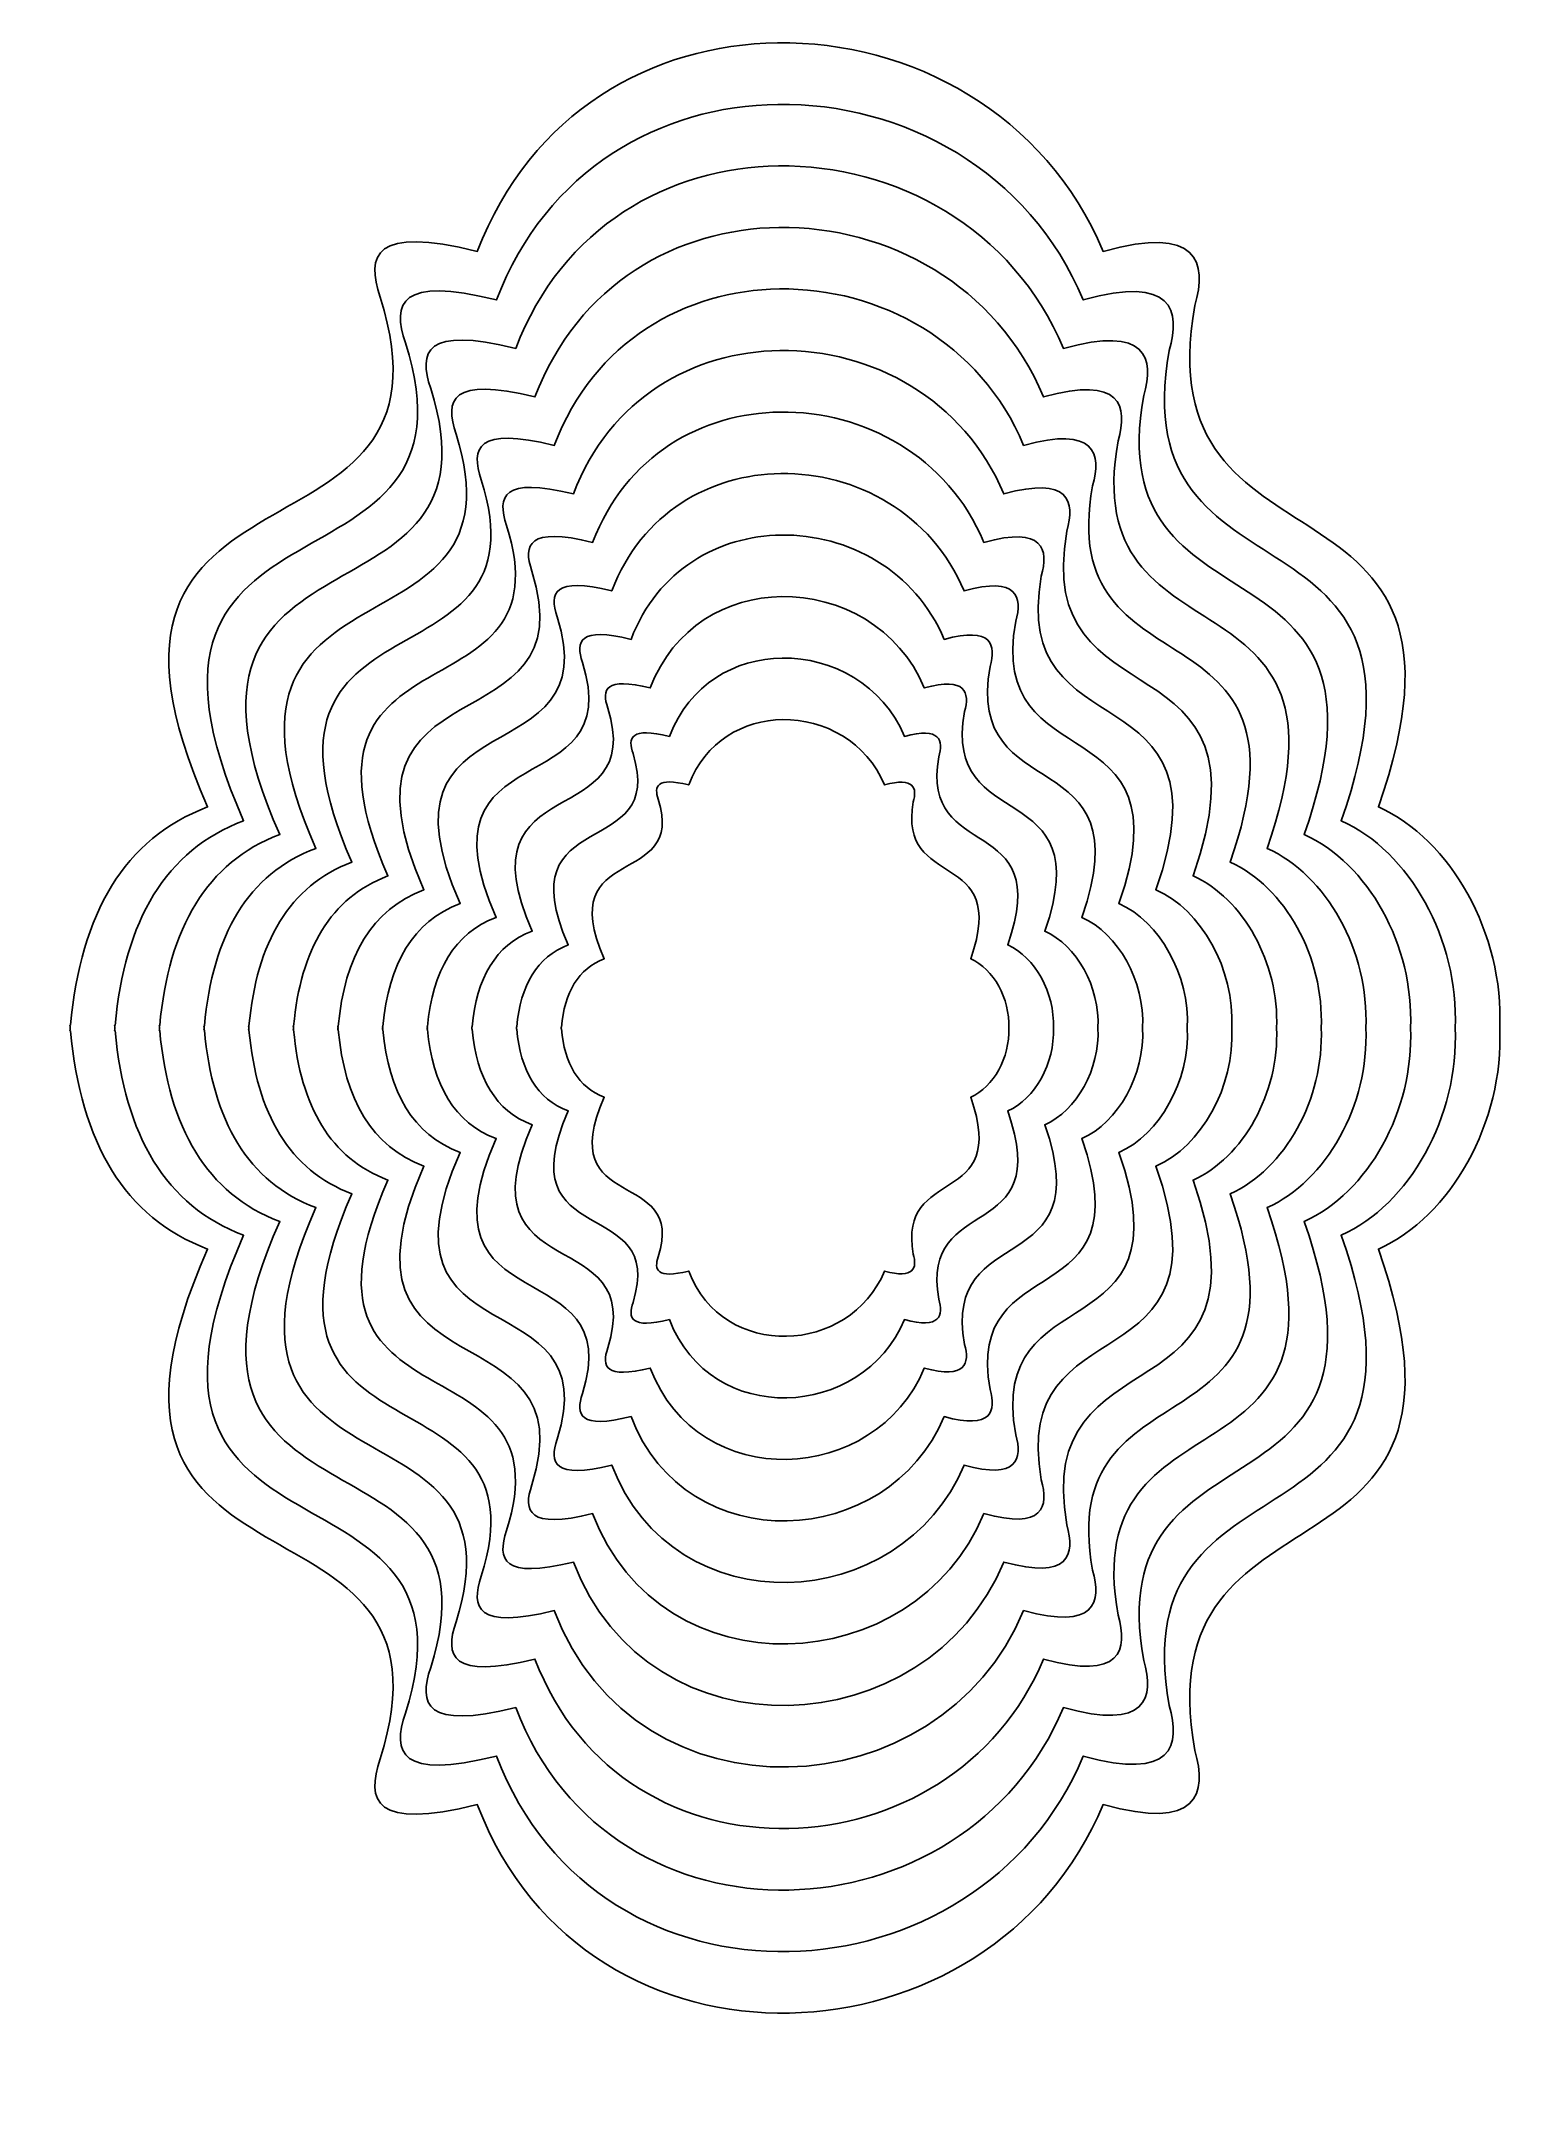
# Model space of a CAD drawing. Header units: centimetres. Extents: x -7.4 to 7.1, y -10.6 to 9.8.
import ezdxf

# ---------------------------------------------------------------- set-up
doc = ezdxf.new("R2010")
doc.units = ezdxf.units.CM
doc.header["$MEASUREMENT"] = 0
doc.layers.add('Layer 1', color=7, linetype='Continuous')

msp = doc.modelspace()

# ---------------------------------------------------------------- linework, layer by layer
at = {"layer": 'Layer 1', "color": 38}
for points, knots in [([(-0.07424, 9.76367), (-1.30994, 9.74678), (-2.52218, 9.08108), (-3.04832, 7.69661), (-3.04832, 7.69661), (-3.04832, 7.69661), (-3.04832, 7.69661), (-3.04832, 7.69661), (-3.04832, 7.69661), (-4.0731, 7.95053), (-4.15097, 7.6587), (-4.01074, 7.24186), (-4.01074, 7.24186), (-4.01074, 7.24186), (-4.01074, 7.24186), (-4.01074, 7.24186), (-4.01074, 7.24186), (-3.10637, 4.37948), (-7.37076, 5.92234), (-5.72061, 2.1908), (-5.72061, 2.1908), (-5.72061, 2.1908), (-5.72061, 2.1908), (-5.72061, 2.1908), (-5.72061, 2.1908), (-6.54671, 1.87858), (-6.97816, 1.13347), (-7.07908, 0.027), (-7.07908, 0.027), (-7.07908, 0.027), (-7.07908, 0.027), (-7.07908, 0.027), (-7.07908, 0.027), (-7.07908, 0.027), (-7.08404, 0.027), (-7.08404, 0.027), (-7.08404, 0.027), (-7.08404, 0.02699), (-7.08404, 0.02698), (-7.08404, 0.02697), (-7.08404, 0.02697), (-7.0833, 0.01782), (-7.08235, 0.00881), (-7.08155, -0.00029), (-7.08155, -0.00029), (-7.08155, -0.0003), (-7.08155, -0.00031), (-7.08155, -0.00032), (-7.08155, -0.00032), (-7.08234, -0.00949), (-7.0833, -0.01836), (-7.08404, -0.02758), (-7.08404, -0.02758), (-7.08404, -0.02758), (-7.08403, -0.02758), (-7.08403, -0.02758), (-7.08403, -0.02758), (-7.08374, -0.02758), (-7.07908, -0.02758), (-7.07908, -0.02758), (-7.07908, -0.02758), (-7.07908, -0.0276), (-7.07908, -0.02761), (-7.07907, -0.02763), (-7.07907, -0.02763), (-6.97822, -1.1343), (-6.54679, -1.87912), (-5.72061, -2.19138), (-5.72061, -2.19138), (-5.72062, -2.19139), (-5.72062, -2.19141), (-5.72063, -2.19143), (-5.72063, -2.19143), (-7.37073, -5.92292), (-3.10637, -4.38007), (-4.01074, -7.24245), (-4.01074, -7.24245), (-4.01075, -7.24246), (-4.01075, -7.24245), (-4.01075, -7.24245), (-4.01075, -7.24245), (-4.15096, -7.65928), (-4.07307, -7.95107), (-3.04831, -7.69717), (-3.04831, -7.69717), (-3.0483, -7.69718), (-3.0483, -7.69719), (-3.0483, -7.69717), (-3.0483, -7.69717), (-1.96205, -10.55538), (2.04821, -10.34981), (3.15203, -7.69717), (3.15203, -7.69717), (3.15204, -7.69717), (3.15204, -7.69718), (3.15205, -7.69718), (3.15205, -7.69718), (4.09973, -7.96148), (4.183, -7.58398), (4.06153, -7.16222), (4.06153, -7.16222), (4.06153, -7.16221), (4.06153, -7.1622), (4.06152, -7.16222), (4.06152, -7.16222), (3.5478, -4.31046), (7.12308, -5.73897), (5.87888, -2.19139), (5.87888, -2.19139), (5.87889, -2.19139), (5.87889, -2.19138), (5.8789, -2.19138), (5.8789, -2.19138), (6.59824, -1.87025), (7.12341, -0.93699), (7.08191, -0.00031), (7.08191, -0.00031), (7.08191, -0.0003), (7.08191, -0.0003), (7.08191, -0.00029), (7.08191, -0.00029), (7.1234, 0.93639), (6.59823, 1.86965), (5.87888, 2.19077), (5.87888, 2.19077), (5.87888, 2.19078), (5.87889, 2.19078), (5.87889, 2.19079), (5.87889, 2.19079), (7.12307, 5.73836), (3.54778, 4.30984), (4.06153, 7.16164), (4.06153, 7.16164), (4.06153, 7.16165), (4.06153, 7.16165), (4.06154, 7.16166), (4.06154, 7.16166), (4.18299, 7.58341), (4.09972, 7.9609), (3.15203, 7.6966), (3.15203, 7.6966), (3.15203, 7.69661), (3.15202, 7.69661), (3.15202, 7.69662), (3.15202, 7.69662), (2.58285, 9.0644), (1.24118, 9.78164), (-0.07424, 9.76366), (-0.07424, 9.76366), (-0.07424, 9.76366), (-0.07424, 9.76366), (-0.07424, 9.76366), (-0.07424, 9.76366), (-0.07424, 9.76366), (-0.07424, 9.76367), (-0.07424, 9.76367)], [0, 0, 0, 0, 0.025, 0.025, 0.025, 0.025, 0.05, 0.05, 0.05, 0.05, 0.075, 0.075, 0.075, 0.075, 0.1, 0.1, 0.1, 0.1, 0.125, 0.125, 0.125, 0.125, 0.15, 0.15, 0.15, 0.15, 0.175, 0.175, 0.175, 0.175, 0.2, 0.2, 0.2, 0.2, 0.225, 0.225, 0.225, 0.225, 0.25, 0.25, 0.25, 0.25, 0.275, 0.275, 0.275, 0.275, 0.3, 0.3, 0.3, 0.3, 0.325, 0.325, 0.325, 0.325, 0.35, 0.35, 0.35, 0.35, 0.375, 0.375, 0.375, 0.375, 0.4, 0.4, 0.4, 0.4, 0.425, 0.425, 0.425, 0.425, 0.45, 0.45, 0.45, 0.45, 0.475, 0.475, 0.475, 0.475, 0.5, 0.5, 0.5, 0.5, 0.525, 0.525, 0.525, 0.525, 0.55, 0.55, 0.55, 0.55, 0.575, 0.575, 0.575, 0.575, 0.6, 0.6, 0.6, 0.6, 0.625, 0.625, 0.625, 0.625, 0.65, 0.65, 0.65, 0.65, 0.675, 0.675, 0.675, 0.675, 0.7, 0.7, 0.7, 0.7, 0.725, 0.725, 0.725, 0.725, 0.75, 0.75, 0.75, 0.75, 0.775, 0.775, 0.775, 0.775, 0.8, 0.8, 0.8, 0.8, 0.825, 0.825, 0.825, 0.825, 0.85, 0.85, 0.85, 0.85, 0.875, 0.875, 0.875, 0.875, 0.9, 0.9, 0.9, 0.9, 0.925, 0.925, 0.925, 0.925, 0.95, 0.95, 0.95, 0.95, 1, 1, 1, 1]), ([(-0.07424, 9.76367), (-0.07424, 9.76367), (-0.07424, 9.76367), (-0.07424, 9.76367), (-0.07424, 9.76367), (-0.07424, 9.76367), (-0.07424, 9.76367), (-0.07424, 9.76367)], [0, 0, 0, 0, 0.33333333, 0.33333333, 0.33333333, 0.33333333, 1, 1, 1, 1])]:
    msp.add_open_spline(points, degree=3, knots=knots, dxfattribs=at)
at = {"layer": 'Layer 1', "lineweight": 9}
for points, knots in [([(-0.07424, 9.76367), (-1.30994, 9.74678), (-2.52218, 9.08108), (-3.04832, 7.69661), (-3.04832, 7.69661), (-3.04832, 7.69661), (-3.04832, 7.69661), (-3.04832, 7.69661), (-3.04832, 7.69661), (-4.0731, 7.95053), (-4.15097, 7.6587), (-4.01074, 7.24186), (-4.01074, 7.24186), (-4.01074, 7.24186), (-4.01074, 7.24186), (-4.01074, 7.24186), (-4.01074, 7.24186), (-3.10637, 4.37948), (-7.37076, 5.92234), (-5.72061, 2.1908), (-5.72061, 2.1908), (-5.72061, 2.1908), (-5.72061, 2.1908), (-5.72061, 2.1908), (-5.72061, 2.1908), (-6.54671, 1.87858), (-6.97816, 1.13347), (-7.07908, 0.027), (-7.07908, 0.027), (-7.07908, 0.027), (-7.07908, 0.027), (-7.07908, 0.027), (-7.07908, 0.027), (-7.07908, 0.027), (-7.08404, 0.027), (-7.08404, 0.027), (-7.08404, 0.027), (-7.08404, 0.02699), (-7.08404, 0.02698), (-7.08404, 0.02697), (-7.08404, 0.02697), (-7.0833, 0.01782), (-7.08235, 0.00881), (-7.08155, -0.00029), (-7.08155, -0.00029), (-7.08155, -0.0003), (-7.08155, -0.00031), (-7.08155, -0.00032), (-7.08155, -0.00032), (-7.08234, -0.00949), (-7.0833, -0.01836), (-7.08404, -0.02758), (-7.08404, -0.02758), (-7.08404, -0.02758), (-7.08403, -0.02758), (-7.08403, -0.02758), (-7.08403, -0.02758), (-7.08374, -0.02758), (-7.07908, -0.02758), (-7.07908, -0.02758), (-7.07908, -0.02758), (-7.07908, -0.0276), (-7.07908, -0.02761), (-7.07907, -0.02763), (-7.07907, -0.02763), (-6.97822, -1.1343), (-6.54679, -1.87912), (-5.72061, -2.19138), (-5.72061, -2.19138), (-5.72062, -2.19139), (-5.72062, -2.19141), (-5.72063, -2.19143), (-5.72063, -2.19143), (-7.37073, -5.92292), (-3.10637, -4.38007), (-4.01074, -7.24245), (-4.01074, -7.24245), (-4.01075, -7.24246), (-4.01075, -7.24245), (-4.01075, -7.24245), (-4.01075, -7.24245), (-4.15096, -7.65928), (-4.07307, -7.95107), (-3.04831, -7.69717), (-3.04831, -7.69717), (-3.0483, -7.69718), (-3.0483, -7.69719), (-3.0483, -7.69717), (-3.0483, -7.69717), (-1.96205, -10.55538), (2.04821, -10.34981), (3.15203, -7.69717), (3.15203, -7.69717), (3.15204, -7.69717), (3.15204, -7.69718), (3.15205, -7.69718), (3.15205, -7.69718), (4.09973, -7.96148), (4.183, -7.58398), (4.06153, -7.16222), (4.06153, -7.16222), (4.06153, -7.16221), (4.06153, -7.1622), (4.06152, -7.16222), (4.06152, -7.16222), (3.5478, -4.31046), (7.12308, -5.73897), (5.87888, -2.19139), (5.87888, -2.19139), (5.87889, -2.19139), (5.87889, -2.19138), (5.8789, -2.19138), (5.8789, -2.19138), (6.59824, -1.87025), (7.12341, -0.93699), (7.08191, -0.00031), (7.08191, -0.00031), (7.08191, -0.0003), (7.08191, -0.0003), (7.08191, -0.00029), (7.08191, -0.00029), (7.1234, 0.93639), (6.59823, 1.86965), (5.87888, 2.19077), (5.87888, 2.19077), (5.87888, 2.19078), (5.87889, 2.19078), (5.87889, 2.19079), (5.87889, 2.19079), (7.12307, 5.73836), (3.54778, 4.30984), (4.06153, 7.16164), (4.06153, 7.16164), (4.06153, 7.16165), (4.06153, 7.16165), (4.06154, 7.16166), (4.06154, 7.16166), (4.18299, 7.58341), (4.09972, 7.9609), (3.15203, 7.6966), (3.15203, 7.6966), (3.15203, 7.69661), (3.15202, 7.69661), (3.15202, 7.69662), (3.15202, 7.69662), (2.58285, 9.0644), (1.24118, 9.78164), (-0.07424, 9.76366), (-0.07424, 9.76366), (-0.07424, 9.76366), (-0.07424, 9.76366), (-0.07424, 9.76366)], [0, 0, 0, 0, 0.02564103, 0.02564103, 0.02564103, 0.02564103, 0.05128205, 0.05128205, 0.05128205, 0.05128205, 0.07692308, 0.07692308, 0.07692308, 0.07692308, 0.1025641, 0.1025641, 0.1025641, 0.1025641, 0.12820513, 0.12820513, 0.12820513, 0.12820513, 0.15384615, 0.15384615, 0.15384615, 0.15384615, 0.17948718, 0.17948718, 0.17948718, 0.17948718, 0.20512821, 0.20512821, 0.20512821, 0.20512821, 0.23076923, 0.23076923, 0.23076923, 0.23076923, 0.25641026, 0.25641026, 0.25641026, 0.25641026, 0.28205128, 0.28205128, 0.28205128, 0.28205128, 0.30769231, 0.30769231, 0.30769231, 0.30769231, 0.33333333, 0.33333333, 0.33333333, 0.33333333, 0.35897436, 0.35897436, 0.35897436, 0.35897436, 0.38461538, 0.38461538, 0.38461538, 0.38461538, 0.41025641, 0.41025641, 0.41025641, 0.41025641, 0.43589744, 0.43589744, 0.43589744, 0.43589744, 0.46153846, 0.46153846, 0.46153846, 0.46153846, 0.48717949, 0.48717949, 0.48717949, 0.48717949, 0.51282051, 0.51282051, 0.51282051, 0.51282051, 0.53846154, 0.53846154, 0.53846154, 0.53846154, 0.56410256, 0.56410256, 0.56410256, 0.56410256, 0.58974359, 0.58974359, 0.58974359, 0.58974359, 0.61538462, 0.61538462, 0.61538462, 0.61538462, 0.64102564, 0.64102564, 0.64102564, 0.64102564, 0.66666667, 0.66666667, 0.66666667, 0.66666667, 0.69230769, 0.69230769, 0.69230769, 0.69230769, 0.71794872, 0.71794872, 0.71794872, 0.71794872, 0.74358974, 0.74358974, 0.74358974, 0.74358974, 0.76923077, 0.76923077, 0.76923077, 0.76923077, 0.79487179, 0.79487179, 0.79487179, 0.79487179, 0.82051282, 0.82051282, 0.82051282, 0.82051282, 0.84615385, 0.84615385, 0.84615385, 0.84615385, 0.87179487, 0.87179487, 0.87179487, 0.87179487, 0.8974359, 0.8974359, 0.8974359, 0.8974359, 0.92307692, 0.92307692, 0.92307692, 0.92307692, 0.94871795, 0.94871795, 0.94871795, 0.94871795, 1, 1, 1, 1]), ([(-0.07424, 9.76367), (-0.07424, 9.76367), (-0.07424, 9.76367), (-0.07424, 9.76367), (-0.07424, 9.76367), (-0.07424, 9.76367), (-0.07424, 9.76367), (-0.07424, 9.76367)], [0, 0, 0, 0, 0.33333333, 0.33333333, 0.33333333, 0.33333333, 1, 1, 1, 1]), ([(-0.06959, 9.1538), (-1.22811, 9.13797), (-2.36465, 8.51384), (-2.85793, 7.21584), (-2.85793, 7.21584), (-2.85793, 7.21584), (-2.85793, 7.21584), (-2.85793, 7.21584), (-2.85793, 7.21584), (-3.81871, 7.4539), (-3.89171, 7.1803), (-3.76024, 6.78949), (-3.76024, 6.78949), (-3.76024, 6.78949), (-3.76024, 6.78949), (-3.76024, 6.78949), (-3.76024, 6.78949), (-2.91235, 4.10588), (-6.91041, 5.55239), (-5.36332, 2.0539), (-5.36332, 2.0539), (-5.36332, 2.0539), (-5.36332, 2.0539), (-5.36332, 2.0539), (-5.36332, 2.0539), (-6.13782, 1.76118), (-6.54233, 1.0626), (-6.63694, 0.02524), (-6.63694, 0.02524), (-6.63694, 0.02524), (-6.63694, 0.02524), (-6.63694, 0.02524), (-6.63694, 0.02524), (-6.63696, 0.02524), (-6.64159, 0.02524), (-6.64159, 0.02524), (-6.64159, 0.02524), (-6.64159, 0.02523), (-6.64159, 0.02522), (-6.64159, 0.02522), (-6.64159, 0.02522), (-6.6409, 0.01664), (-6.64, 0.00819), (-6.63926, -0.00034), (-6.63926, -0.00034), (-6.63926, -0.00035), (-6.63926, -0.00036), (-6.63926, -0.00036), (-6.63926, -0.00036), (-6.64, -0.00896), (-6.6409, -0.01727), (-6.64159, -0.02592), (-6.64159, -0.02592), (-6.64159, -0.02592), (-6.64158, -0.02592), (-6.64158, -0.02592), (-6.64158, -0.02592), (-6.64132, -0.02592), (-6.63694, -0.02592), (-6.63694, -0.02592), (-6.63694, -0.02592), (-6.63694, -0.02593), (-6.63694, -0.02595), (-6.63693, -0.02592), (-6.63693, -0.02592), (-6.54238, -1.06347), (-6.1379, -1.76177), (-5.36331, -2.05453), (-5.36331, -2.05453), (-5.36332, -2.05454), (-5.36332, -2.05455), (-5.36333, -2.05456), (-5.36333, -2.05456), (-6.91037, -5.553), (-2.91234, -4.10651), (-3.76023, -6.79012), (-3.76023, -6.79012), (-3.76023, -6.79013), (-3.76024, -6.79014), (-3.76024, -6.79012), (-3.76024, -6.79012), (-3.89169, -7.18091), (-3.81867, -7.45449), (-2.85791, -7.21644), (-2.85791, -7.21644), (-2.85791, -7.21645), (-2.8579, -7.21646), (-2.8579, -7.21644), (-2.8579, -7.21644), (-1.83949, -9.89615), (1.92031, -9.70341), (2.95519, -7.21644), (2.95519, -7.21644), (2.9552, -7.21644), (2.9552, -7.21645), (2.95521, -7.21645), (2.95521, -7.21645), (3.84371, -7.46424), (3.92177, -7.11032), (3.8079, -6.7149), (3.8079, -6.7149), (3.8079, -6.71489), (3.80789, -6.71488), (3.80789, -6.7149), (3.80789, -6.7149), (3.32626, -4.04124), (6.67824, -5.38053), (5.51175, -2.05452), (5.51175, -2.05452), (5.51176, -2.05452), (5.51176, -2.05451), (5.51177, -2.05451), (5.51177, -2.05451), (6.18619, -1.75344), (6.67856, -0.87846), (6.63965, -0.00028), (6.63965, -0.00028), (6.63965, -0.00027), (6.63965, -0.00027), (6.63965, -0.00026), (6.63965, -0.00026), (6.67855, 0.87792), (6.18618, 1.7529), (5.51176, 2.05396), (5.51176, 2.05396), (5.51176, 2.05397), (5.51177, 2.05397), (5.51177, 2.05398), (5.51177, 2.05398), (6.67825, 5.37998), (3.32625, 4.04068), (3.80791, 6.71437), (3.80791, 6.71437), (3.80791, 6.71438), (3.80791, 6.71438), (3.80792, 6.71439), (3.80792, 6.71439), (3.92179, 7.1098), (3.84372, 7.46372), (2.95521, 7.21592), (2.95521, 7.21592), (2.95521, 7.21592), (2.9552, 7.21593), (2.9552, 7.21593), (2.9552, 7.21593), (2.42158, 8.49828), (1.1637, 9.17073), (-0.06956, 9.15388), (-0.06956, 9.15388), (-0.06956, 9.15388), (-0.06956, 9.15388), (-0.06956, 9.15388)], [0, 0, 0, 0, 0.02564103, 0.02564103, 0.02564103, 0.02564103, 0.05128205, 0.05128205, 0.05128205, 0.05128205, 0.07692308, 0.07692308, 0.07692308, 0.07692308, 0.1025641, 0.1025641, 0.1025641, 0.1025641, 0.12820513, 0.12820513, 0.12820513, 0.12820513, 0.15384615, 0.15384615, 0.15384615, 0.15384615, 0.17948718, 0.17948718, 0.17948718, 0.17948718, 0.20512821, 0.20512821, 0.20512821, 0.20512821, 0.23076923, 0.23076923, 0.23076923, 0.23076923, 0.25641026, 0.25641026, 0.25641026, 0.25641026, 0.28205128, 0.28205128, 0.28205128, 0.28205128, 0.30769231, 0.30769231, 0.30769231, 0.30769231, 0.33333333, 0.33333333, 0.33333333, 0.33333333, 0.35897436, 0.35897436, 0.35897436, 0.35897436, 0.38461538, 0.38461538, 0.38461538, 0.38461538, 0.41025641, 0.41025641, 0.41025641, 0.41025641, 0.43589744, 0.43589744, 0.43589744, 0.43589744, 0.46153846, 0.46153846, 0.46153846, 0.46153846, 0.48717949, 0.48717949, 0.48717949, 0.48717949, 0.51282051, 0.51282051, 0.51282051, 0.51282051, 0.53846154, 0.53846154, 0.53846154, 0.53846154, 0.56410256, 0.56410256, 0.56410256, 0.56410256, 0.58974359, 0.58974359, 0.58974359, 0.58974359, 0.61538462, 0.61538462, 0.61538462, 0.61538462, 0.64102564, 0.64102564, 0.64102564, 0.64102564, 0.66666667, 0.66666667, 0.66666667, 0.66666667, 0.69230769, 0.69230769, 0.69230769, 0.69230769, 0.71794872, 0.71794872, 0.71794872, 0.71794872, 0.74358974, 0.74358974, 0.74358974, 0.74358974, 0.76923077, 0.76923077, 0.76923077, 0.76923077, 0.79487179, 0.79487179, 0.79487179, 0.79487179, 0.82051282, 0.82051282, 0.82051282, 0.82051282, 0.84615385, 0.84615385, 0.84615385, 0.84615385, 0.87179487, 0.87179487, 0.87179487, 0.87179487, 0.8974359, 0.8974359, 0.8974359, 0.8974359, 0.92307692, 0.92307692, 0.92307692, 0.92307692, 0.94871795, 0.94871795, 0.94871795, 0.94871795, 1, 1, 1, 1]), ([(-0.06959, 9.1538), (-0.06959, 9.1538), (-0.06959, 9.1538), (-0.06959, 9.1538), (-0.06959, 9.1538), (-0.06959, 9.1538), (-0.06959, 9.1538), (-0.06959, 9.1538)], [0, 0, 0, 0, 0.33333333, 0.33333333, 0.33333333, 0.33333333, 1, 1, 1, 1]), ([(-0.06495, 8.54407), (-1.1463, 8.52929), (-2.20712, 7.94674), (-2.66754, 6.73521), (-2.66754, 6.73521), (-2.66754, 6.73521), (-2.66754, 6.73521), (-2.66754, 6.73521), (-2.66754, 6.73521), (-3.56432, 6.95741), (-3.63245, 6.70204), (-3.50974, 6.33726), (-3.50974, 6.33726), (-3.50974, 6.33726), (-3.50974, 6.33726), (-3.50974, 6.33726), (-3.50974, 6.33726), (-2.71834, 3.83242), (-6.45006, 5.18257), (-5.00603, 1.91713), (-5.00603, 1.91713), (-5.00603, 1.91713), (-5.00604, 1.91713), (-5.00604, 1.91713), (-5.00604, 1.91713), (-5.72895, 1.64391), (-6.10651, 0.99187), (-6.19482, 0.02361), (-6.19482, 0.02361), (-6.19482, 0.02361), (-6.19482, 0.02361), (-6.19483, 0.02361), (-6.19483, 0.02361), (-6.19483, 0.02361), (-6.19917, 0.02361), (-6.19917, 0.02361), (-6.19917, 0.02361), (-6.19917, 0.0236), (-6.19917, 0.0236), (-6.19917, 0.02359), (-6.19917, 0.02359), (-6.19851, 0.01558), (-6.19769, 0.0077), (-6.197, -0.00027), (-6.197, -0.00027), (-6.197, -0.00028), (-6.197, -0.00028), (-6.197, -0.00029), (-6.197, -0.00029), (-6.19769, -0.00831), (-6.19853, -0.01608), (-6.19917, -0.02414), (-6.19917, -0.02414), (-6.19917, -0.02414), (-6.19916, -0.02414), (-6.19916, -0.02414), (-6.19916, -0.02414), (-6.1989, -0.02414), (-6.19483, -0.02414), (-6.19483, -0.02414), (-6.19483, -0.02414), (-6.19483, -0.02415), (-6.19483, -0.02417), (-6.19483, -0.02419), (-6.19483, -0.02419), (-6.10657, -0.99263), (-5.72904, -1.64441), (-5.00605, -1.91767), (-5.00605, -1.91767), (-5.00606, -1.91768), (-5.00606, -1.91769), (-5.00607, -1.9177), (-5.00607, -1.9177), (-6.45005, -5.1831), (-2.71836, -3.83296), (-3.50976, -6.3378), (-3.50976, -6.3378), (-3.50976, -6.33781), (-3.50977, -6.33782), (-3.50977, -6.3378), (-3.50977, -6.3378), (-3.63247, -6.70256), (-3.56431, -6.95791), (-2.66755, -6.73572), (-2.66755, -6.73572), (-2.66755, -6.73573), (-2.66754, -6.73574), (-2.66754, -6.73572), (-2.66754, -6.73572), (-1.71698, -9.23692), (1.79237, -9.05702), (2.75832, -6.73572), (2.75832, -6.73572), (2.75833, -6.73572), (2.75833, -6.73572), (2.75834, -6.73573), (2.75834, -6.73573), (3.58765, -6.96701), (3.66051, -6.63667), (3.55422, -6.26759), (3.55422, -6.26759), (3.55422, -6.26758), (3.55422, -6.26757), (3.55421, -6.26759), (3.55421, -6.26759), (3.10466, -3.77204), (6.23335, -5.02211), (5.14456, -1.91766), (5.14456, -1.91766), (5.14457, -1.91766), (5.14457, -1.91766), (5.14457, -1.91765), (5.14457, -1.91765), (5.77406, -1.63663), (6.23363, -0.81994), (6.19732, -0.00026), (6.19732, -0.00026), (6.19732, -0.00025), (6.19732, -0.00025), (6.19732, -0.00024), (6.19732, -0.00024), (6.23363, 0.81944), (5.77406, 1.63613), (5.14456, 1.91714), (5.14456, 1.91714), (5.14456, 1.91715), (5.14457, 1.91715), (5.14457, 1.91716), (5.14457, 1.91716), (6.23334, 5.0216), (3.10464, 3.77151), (3.55422, 6.2671), (3.55422, 6.2671), (3.55422, 6.26711), (3.55422, 6.26711), (3.55422, 6.26712), (3.55422, 6.26712), (3.66051, 6.63619), (3.58763, 6.96653), (2.75832, 6.73524), (2.75832, 6.73524), (2.75832, 6.73524), (2.75832, 6.73525), (2.75831, 6.73525), (2.75831, 6.73525), (2.26024, 7.93218), (1.08615, 8.55983), (-0.06496, 8.5441), (-0.06496, 8.5441), (-0.06496, 8.5441), (-0.06496, 8.5441), (-0.06496, 8.5441)], [0, 0, 0, 0, 0.02564103, 0.02564103, 0.02564103, 0.02564103, 0.05128205, 0.05128205, 0.05128205, 0.05128205, 0.07692308, 0.07692308, 0.07692308, 0.07692308, 0.1025641, 0.1025641, 0.1025641, 0.1025641, 0.12820513, 0.12820513, 0.12820513, 0.12820513, 0.15384615, 0.15384615, 0.15384615, 0.15384615, 0.17948718, 0.17948718, 0.17948718, 0.17948718, 0.20512821, 0.20512821, 0.20512821, 0.20512821, 0.23076923, 0.23076923, 0.23076923, 0.23076923, 0.25641026, 0.25641026, 0.25641026, 0.25641026, 0.28205128, 0.28205128, 0.28205128, 0.28205128, 0.30769231, 0.30769231, 0.30769231, 0.30769231, 0.33333333, 0.33333333, 0.33333333, 0.33333333, 0.35897436, 0.35897436, 0.35897436, 0.35897436, 0.38461538, 0.38461538, 0.38461538, 0.38461538, 0.41025641, 0.41025641, 0.41025641, 0.41025641, 0.43589744, 0.43589744, 0.43589744, 0.43589744, 0.46153846, 0.46153846, 0.46153846, 0.46153846, 0.48717949, 0.48717949, 0.48717949, 0.48717949, 0.51282051, 0.51282051, 0.51282051, 0.51282051, 0.53846154, 0.53846154, 0.53846154, 0.53846154, 0.56410256, 0.56410256, 0.56410256, 0.56410256, 0.58974359, 0.58974359, 0.58974359, 0.58974359, 0.61538462, 0.61538462, 0.61538462, 0.61538462, 0.64102564, 0.64102564, 0.64102564, 0.64102564, 0.66666667, 0.66666667, 0.66666667, 0.66666667, 0.69230769, 0.69230769, 0.69230769, 0.69230769, 0.71794872, 0.71794872, 0.71794872, 0.71794872, 0.74358974, 0.74358974, 0.74358974, 0.74358974, 0.76923077, 0.76923077, 0.76923077, 0.76923077, 0.79487179, 0.79487179, 0.79487179, 0.79487179, 0.82051282, 0.82051282, 0.82051282, 0.82051282, 0.84615385, 0.84615385, 0.84615385, 0.84615385, 0.87179487, 0.87179487, 0.87179487, 0.87179487, 0.8974359, 0.8974359, 0.8974359, 0.8974359, 0.92307692, 0.92307692, 0.92307692, 0.92307692, 0.94871795, 0.94871795, 0.94871795, 0.94871795, 1, 1, 1, 1]), ([(-0.06495, 8.54407), (-0.06495, 8.54407), (-0.06495, 8.54407), (-0.06495, 8.54407), (-0.06495, 8.54407), (-0.06495, 8.54407), (-0.06495, 8.54407), (-0.06495, 8.54407)], [0, 0, 0, 0, 0.33333333, 0.33333333, 0.33333333, 0.33333333, 1, 1, 1, 1]), ([(-0.06031, 7.93422), (-1.06448, 7.9205), (-2.0496, 7.37952), (-2.47716, 6.25445), (-2.47716, 6.25445), (-2.47716, 6.25445), (-2.47716, 6.25445), (-2.47717, 6.25445), (-2.47717, 6.25445), (-3.30994, 6.46079), (-3.37322, 6.22364), (-3.25927, 5.8849), (-3.25927, 5.8849), (-3.25927, 5.8849), (-3.25927, 5.88489), (-3.25927, 5.88489), (-3.25927, 5.88489), (-2.52435, 3.55882), (-5.98974, 4.81261), (-4.64877, 1.78022), (-4.64877, 1.78022), (-4.64877, 1.78022), (-4.64877, 1.78022), (-4.64878, 1.78022), (-4.64878, 1.78022), (-5.32009, 1.5265), (-5.67071, 0.92099), (-5.75271, 0.02184), (-5.75271, 0.02184), (-5.75271, 0.02184), (-5.75271, 0.02184), (-5.75272, 0.02184), (-5.75272, 0.02184), (-5.75272, 0.02184), (-5.75675, 0.02184), (-5.75675, 0.02184), (-5.75675, 0.02184), (-5.75675, 0.02183), (-5.75675, 0.02183), (-5.75675, 0.02182), (-5.75675, 0.02182), (-5.75614, 0.01439), (-5.75537, 0.00706), (-5.75474, -0.00033), (-5.75474, -0.00033), (-5.75474, -0.00034), (-5.75474, -0.00034), (-5.75474, -0.00035), (-5.75474, -0.00035), (-5.75538, -0.0078), (-5.75614, -0.01501), (-5.75675, -0.0225), (-5.75675, -0.0225), (-5.75675, -0.0225), (-5.75674, -0.0225), (-5.75674, -0.0225), (-5.75674, -0.0225), (-5.75648, -0.0225), (-5.75272, -0.0225), (-5.75272, -0.0225), (-5.75272, -0.0225), (-5.75272, -0.02251), (-5.75272, -0.02252), (-5.75272, -0.02253), (-5.75272, -0.02253), (-5.67076, -0.92185), (-5.32017, -1.52712), (-4.64878, -1.78087), (-4.64878, -1.78087), (-4.64878, -1.78088), (-4.64879, -1.78089), (-4.64879, -1.78087), (-4.64879, -1.78087), (-5.98972, -4.81322), (-2.52435, -3.55944), (-3.25928, -5.88551), (-3.25928, -5.88551), (-3.25928, -5.88552), (-3.25929, -5.88553), (-3.25929, -5.88551), (-3.25929, -5.88551), (-3.37323, -6.22424), (-3.30994, -6.46137), (-2.47718, -6.25503), (-2.47718, -6.25503), (-2.47718, -6.25504), (-2.47717, -6.25505), (-2.47717, -6.25505), (-2.47717, -6.25505), (-1.59445, -8.57774), (1.66444, -8.41068), (2.56145, -6.25503), (2.56145, -6.25503), (2.56146, -6.25503), (2.56146, -6.25503), (2.56147, -6.25504), (2.56147, -6.25504), (3.3316, -6.46982), (3.39925, -6.16305), (3.30055, -5.82031), (3.30055, -5.82031), (3.30055, -5.8203), (3.30055, -5.82029), (3.30054, -5.82029), (3.30054, -5.82029), (2.88307, -3.50284), (5.78847, -4.6637), (4.77739, -1.78081), (4.77739, -1.78081), (4.7774, -1.78081), (4.7774, -1.78081), (4.7774, -1.7808), (4.7774, -1.7808), (5.36197, -1.51984), (5.78874, -0.76143), (5.75501, -0.00025), (5.75501, -0.00025), (5.75501, -0.00024), (5.75501, -0.00024), (5.75501, -0.00023), (5.75501, -0.00023), (5.78873, 0.76095), (5.36196, 1.51935), (4.77739, 1.78031), (4.77739, 1.78031), (4.77739, 1.78031), (4.7774, 1.78032), (4.7774, 1.78032), (4.7774, 1.78032), (5.78847, 4.6632), (2.88305, 3.50233), (3.30055, 5.8198), (3.30055, 5.8198), (3.30055, 5.81981), (3.30055, 5.81981), (3.30055, 5.81982), (3.30055, 5.81982), (3.39925, 6.16255), (3.33158, 6.46931), (2.56145, 6.25453), (2.56145, 6.25453), (2.56145, 6.25454), (2.56145, 6.25454), (2.56145, 6.25454), (2.56145, 6.25454), (2.09892, 7.36605), (1.00863, 7.94891), (-0.06032, 7.93429), (-0.06032, 7.93429), (-0.06032, 7.93429), (-0.06032, 7.93429), (-0.06032, 7.93429)], [0, 0, 0, 0, 0.02564103, 0.02564103, 0.02564103, 0.02564103, 0.05128205, 0.05128205, 0.05128205, 0.05128205, 0.07692308, 0.07692308, 0.07692308, 0.07692308, 0.1025641, 0.1025641, 0.1025641, 0.1025641, 0.12820513, 0.12820513, 0.12820513, 0.12820513, 0.15384615, 0.15384615, 0.15384615, 0.15384615, 0.17948718, 0.17948718, 0.17948718, 0.17948718, 0.20512821, 0.20512821, 0.20512821, 0.20512821, 0.23076923, 0.23076923, 0.23076923, 0.23076923, 0.25641026, 0.25641026, 0.25641026, 0.25641026, 0.28205128, 0.28205128, 0.28205128, 0.28205128, 0.30769231, 0.30769231, 0.30769231, 0.30769231, 0.33333333, 0.33333333, 0.33333333, 0.33333333, 0.35897436, 0.35897436, 0.35897436, 0.35897436, 0.38461538, 0.38461538, 0.38461538, 0.38461538, 0.41025641, 0.41025641, 0.41025641, 0.41025641, 0.43589744, 0.43589744, 0.43589744, 0.43589744, 0.46153846, 0.46153846, 0.46153846, 0.46153846, 0.48717949, 0.48717949, 0.48717949, 0.48717949, 0.51282051, 0.51282051, 0.51282051, 0.51282051, 0.53846154, 0.53846154, 0.53846154, 0.53846154, 0.56410256, 0.56410256, 0.56410256, 0.56410256, 0.58974359, 0.58974359, 0.58974359, 0.58974359, 0.61538462, 0.61538462, 0.61538462, 0.61538462, 0.64102564, 0.64102564, 0.64102564, 0.64102564, 0.66666667, 0.66666667, 0.66666667, 0.66666667, 0.69230769, 0.69230769, 0.69230769, 0.69230769, 0.71794872, 0.71794872, 0.71794872, 0.71794872, 0.74358974, 0.74358974, 0.74358974, 0.74358974, 0.76923077, 0.76923077, 0.76923077, 0.76923077, 0.79487179, 0.79487179, 0.79487179, 0.79487179, 0.82051282, 0.82051282, 0.82051282, 0.82051282, 0.84615385, 0.84615385, 0.84615385, 0.84615385, 0.87179487, 0.87179487, 0.87179487, 0.87179487, 0.8974359, 0.8974359, 0.8974359, 0.8974359, 0.92307692, 0.92307692, 0.92307692, 0.92307692, 0.94871795, 0.94871795, 0.94871795, 0.94871795, 1, 1, 1, 1]), ([(-0.06031, 7.93422), (-0.06031, 7.93422), (-0.06031, 7.93422), (-0.06031, 7.93422), (-0.06031, 7.93422), (-0.06031, 7.93422), (-0.06031, 7.93422), (-0.06031, 7.93422)], [0, 0, 0, 0, 0.33333333, 0.33333333, 0.33333333, 0.33333333, 1, 1, 1, 1]), ([(-0.05567, 7.32449), (-0.98266, 7.31182), (-1.89207, 6.81242), (-2.28677, 5.77382), (-2.28677, 5.77382), (-2.28677, 5.77382), (-2.28677, 5.77382), (-2.28678, 5.77382), (-2.28678, 5.77382), (-3.05555, 5.9643), (-3.11396, 5.74538), (-3.00876, 5.43267), (-3.00876, 5.43267), (-3.00876, 5.43267), (-3.00876, 5.43266), (-3.00876, 5.43266), (-3.00876, 5.43266), (-2.33033, 3.28536), (-5.52938, 4.44279), (-4.29148, 1.64346), (-4.29148, 1.64346), (-4.29148, 1.64346), (-4.29149, 1.64346), (-4.29149, 1.64346), (-4.29149, 1.64346), (-4.91121, 1.40924), (-5.23488, 0.85027), (-5.31058, 0.02022), (-5.31058, 0.02022), (-5.31058, 0.02022), (-5.31058, 0.02022), (-5.31059, 0.02022), (-5.31059, 0.02022), (-5.31059, 0.02022), (-5.31431, 0.02022), (-5.31431, 0.02022), (-5.31431, 0.02022), (-5.31431, 0.02021), (-5.31431, 0.02021), (-5.31431, 0.0202), (-5.31431, 0.0202), (-5.31375, 0.01334), (-5.31304, 0.00657), (-5.31246, -0.00025), (-5.31246, -0.00025), (-5.31246, -0.00026), (-5.31246, -0.00026), (-5.31246, -0.00027), (-5.31246, -0.00027), (-5.31307, -0.00715), (-5.31376, -0.0138), (-5.31431, -0.02072), (-5.31431, -0.02072), (-5.31431, -0.02072), (-5.31431, -0.02072), (-5.3143, -0.02072), (-5.3143, -0.02072), (-5.31404, -0.02072), (-5.31059, -0.02072), (-5.31059, -0.02072), (-5.31059, -0.02072), (-5.31059, -0.02073), (-5.31059, -0.02074), (-5.31059, -0.02075), (-5.31059, -0.02075), (-5.23493, -0.85096), (-4.91129, -1.40971), (-4.29149, -1.64396), (-4.29149, -1.64396), (-4.29149, -1.64397), (-4.2915, -1.64398), (-4.2915, -1.64399), (-4.2915, -1.64399), (-5.52938, -4.44329), (-2.33033, -3.28587), (-3.00878, -5.43317), (-3.00878, -5.43317), (-3.00878, -5.43318), (-3.00879, -5.43319), (-3.00879, -5.43319), (-3.00879, -5.43319), (-3.11397, -5.74589), (-3.05554, -5.96479), (-2.28679, -5.77431), (-2.28679, -5.77431), (-2.28679, -5.77432), (-2.28678, -5.77433), (-2.28678, -5.77433), (-2.28678, -5.77433), (-1.4719, -7.91851), (1.53653, -7.7643), (2.3646, -5.77431), (2.3646, -5.77431), (2.36461, -5.77431), (2.36461, -5.77431), (2.36462, -5.77432), (2.36462, -5.77432), (3.07556, -5.97259), (3.13802, -5.6894), (3.0469, -5.373), (3.0469, -5.373), (3.0469, -5.37299), (3.0469, -5.37298), (3.04689, -5.37298), (3.04689, -5.37298), (2.66151, -3.23364), (5.34361, -4.30528), (4.41024, -1.64396), (4.41024, -1.64396), (4.41025, -1.64396), (4.41025, -1.64395), (4.41025, -1.64395), (4.41025, -1.64395), (4.94989, -1.40304), (5.34386, -0.70292), (5.31273, -0.00024), (5.31273, -0.00024), (5.31273, -0.00023), (5.31273, -0.00023), (5.31273, -0.00023), (5.31273, -0.00023), (5.34386, 0.70245), (4.94988, 1.40257), (4.41024, 1.64347), (4.41024, 1.64347), (4.41024, 1.64347), (4.41024, 1.64348), (4.41025, 1.64348), (4.41025, 1.64348), (5.34361, 4.3048), (2.66149, 3.23315), (3.0469, 5.37251), (3.0469, 5.37251), (3.0469, 5.37251), (3.0469, 5.37252), (3.0469, 5.37252), (3.0469, 5.37252), (3.13801, 5.68891), (3.07554, 5.9721), (2.3646, 5.77382), (2.3646, 5.77382), (2.3646, 5.77382), (2.3646, 5.77383), (2.3646, 5.77383), (2.3646, 5.77383), (1.93762, 6.79991), (0.93112, 7.33797), (-0.05568, 7.32449), (-0.05568, 7.32449), (-0.05568, 7.32449), (-0.05568, 7.32449), (-0.05568, 7.32449)], [0, 0, 0, 0, 0.02564103, 0.02564103, 0.02564103, 0.02564103, 0.05128205, 0.05128205, 0.05128205, 0.05128205, 0.07692308, 0.07692308, 0.07692308, 0.07692308, 0.1025641, 0.1025641, 0.1025641, 0.1025641, 0.12820513, 0.12820513, 0.12820513, 0.12820513, 0.15384615, 0.15384615, 0.15384615, 0.15384615, 0.17948718, 0.17948718, 0.17948718, 0.17948718, 0.20512821, 0.20512821, 0.20512821, 0.20512821, 0.23076923, 0.23076923, 0.23076923, 0.23076923, 0.25641026, 0.25641026, 0.25641026, 0.25641026, 0.28205128, 0.28205128, 0.28205128, 0.28205128, 0.30769231, 0.30769231, 0.30769231, 0.30769231, 0.33333333, 0.33333333, 0.33333333, 0.33333333, 0.35897436, 0.35897436, 0.35897436, 0.35897436, 0.38461538, 0.38461538, 0.38461538, 0.38461538, 0.41025641, 0.41025641, 0.41025641, 0.41025641, 0.43589744, 0.43589744, 0.43589744, 0.43589744, 0.46153846, 0.46153846, 0.46153846, 0.46153846, 0.48717949, 0.48717949, 0.48717949, 0.48717949, 0.51282051, 0.51282051, 0.51282051, 0.51282051, 0.53846154, 0.53846154, 0.53846154, 0.53846154, 0.56410256, 0.56410256, 0.56410256, 0.56410256, 0.58974359, 0.58974359, 0.58974359, 0.58974359, 0.61538462, 0.61538462, 0.61538462, 0.61538462, 0.64102564, 0.64102564, 0.64102564, 0.64102564, 0.66666667, 0.66666667, 0.66666667, 0.66666667, 0.69230769, 0.69230769, 0.69230769, 0.69230769, 0.71794872, 0.71794872, 0.71794872, 0.71794872, 0.74358974, 0.74358974, 0.74358974, 0.74358974, 0.76923077, 0.76923077, 0.76923077, 0.76923077, 0.79487179, 0.79487179, 0.79487179, 0.79487179, 0.82051282, 0.82051282, 0.82051282, 0.82051282, 0.84615385, 0.84615385, 0.84615385, 0.84615385, 0.87179487, 0.87179487, 0.87179487, 0.87179487, 0.8974359, 0.8974359, 0.8974359, 0.8974359, 0.92307692, 0.92307692, 0.92307692, 0.92307692, 0.94871795, 0.94871795, 0.94871795, 0.94871795, 1, 1, 1, 1]), ([(-0.05567, 7.32449), (-0.05567, 7.32449), (-0.05567, 7.32449), (-0.05567, 7.32449), (-0.05567, 7.32449), (-0.05567, 7.32449), (-0.05567, 7.32449), (-0.05567, 7.32449)], [0, 0, 0, 0, 0.33333333, 0.33333333, 0.33333333, 0.33333333, 1, 1, 1, 1]), ([(-0.05102, 6.71466), (-0.90084, 6.70305), (-1.73453, 6.24522), (-2.09638, 5.29309), (-2.09638, 5.29309), (-2.09638, 5.29309), (-2.09639, 5.29309), (-2.09639, 5.29309), (-2.09639, 5.29309), (-2.80116, 5.46771), (-2.8547, 5.26702), (-2.75827, 4.98034), (-2.75827, 4.98034), (-2.75827, 4.98034), (-2.75827, 4.98033), (-2.75827, 4.98033), (-2.75827, 4.98033), (-2.13632, 3.0118), (-5.06904, 4.07287), (-3.93419, 1.50659), (-3.93419, 1.50659), (-3.93419, 1.50659), (-3.9342, 1.50659), (-3.9342, 1.50659), (-3.9342, 1.50659), (-4.50232, 1.29186), (-4.79904, 0.77943), (-4.86844, 0.01849), (-4.86844, 0.01849), (-4.86844, 0.01849), (-4.86844, 0.01849), (-4.86845, 0.01849), (-4.86845, 0.01849), (-4.86845, 0.01849), (-4.87186, 0.01849), (-4.87186, 0.01849), (-4.87186, 0.01849), (-4.87186, 0.01848), (-4.87186, 0.01848), (-4.87186, 0.01847), (-4.87186, 0.01847), (-4.87133, 0.01218), (-4.8707, 0.00598), (-4.87017, -0.00028), (-4.87017, -0.00028), (-4.87017, -0.00028), (-4.87017, -0.00029), (-4.87017, -0.00029), (-4.87017, -0.00029), (-4.87073, -0.0066), (-4.87136, -0.0127), (-4.87186, -0.01904), (-4.87186, -0.01904), (-4.87186, -0.01904), (-4.87186, -0.01904), (-4.87185, -0.01904), (-4.87185, -0.01904), (-4.87159, -0.01904), (-4.86844, -0.01904), (-4.86844, -0.01904), (-4.86844, -0.01904), (-4.86844, -0.01905), (-4.86844, -0.01906), (-4.86844, -0.01904), (-4.86844, -0.01904), (-4.79908, -0.78013), (-4.50238, -1.29237), (-3.93419, -1.50711), (-3.93419, -1.50711), (-3.93419, -1.50712), (-3.9342, -1.50713), (-3.9342, -1.50713), (-3.9342, -1.50713), (-5.06902, -4.07338), (-2.13631, -3.01232), (-2.75827, -4.98086), (-2.75827, -4.98086), (-2.75827, -4.98087), (-2.75828, -4.98087), (-2.75828, -4.98088), (-2.75828, -4.98088), (-2.8547, -5.26755), (-2.80114, -5.46822), (-2.09639, -5.29361), (-2.09639, -5.29361), (-2.09639, -5.29362), (-2.09638, -5.29362), (-2.09638, -5.29363), (-2.09638, -5.29363), (-1.34934, -7.2593), (1.40862, -7.11792), (2.16776, -5.29361), (2.16776, -5.29361), (2.16776, -5.29361), (2.16777, -5.29361), (2.16777, -5.29361), (2.16777, -5.29361), (2.81952, -5.47538), (2.87678, -5.21576), (2.79325, -4.9257), (2.79325, -4.9257), (2.79325, -4.92569), (2.79325, -4.92569), (2.79325, -4.92568), (2.79325, -4.92568), (2.43995, -2.96444), (4.89876, -3.94687), (4.0431, -1.5071), (4.0431, -1.5071), (4.0431, -1.5071), (4.04311, -1.5071), (4.04311, -1.5071), (4.04311, -1.5071), (4.53783, -1.28625), (4.899, -0.64442), (4.87046, -0.00024), (4.87046, -0.00024), (4.87046, -0.00023), (4.87046, -0.00023), (4.87046, -0.00023), (4.87046, -0.00023), (4.899, 0.64395), (4.53782, 1.28578), (4.04311, 1.50662), (4.04311, 1.50662), (4.04311, 1.50662), (4.04311, 1.50663), (4.04312, 1.50663), (4.04312, 1.50663), (4.89878, 3.94639), (2.43995, 2.96395), (2.79327, 4.92521), (2.79327, 4.92521), (2.79327, 4.92521), (2.79327, 4.92522), (2.79327, 4.92522), (2.79327, 4.92522), (2.8768, 5.21527), (2.81953, 5.47488), (2.16778, 5.29311), (2.16778, 5.29311), (2.16778, 5.29311), (2.16778, 5.29312), (2.16778, 5.29312), (2.16778, 5.29312), (1.77635, 6.23378), (0.85364, 6.72705), (-0.05101, 6.71468), (-0.05101, 6.71468), (-0.05101, 6.71468), (-0.05101, 6.71468), (-0.05101, 6.71468)], [0, 0, 0, 0, 0.02564103, 0.02564103, 0.02564103, 0.02564103, 0.05128205, 0.05128205, 0.05128205, 0.05128205, 0.07692308, 0.07692308, 0.07692308, 0.07692308, 0.1025641, 0.1025641, 0.1025641, 0.1025641, 0.12820513, 0.12820513, 0.12820513, 0.12820513, 0.15384615, 0.15384615, 0.15384615, 0.15384615, 0.17948718, 0.17948718, 0.17948718, 0.17948718, 0.20512821, 0.20512821, 0.20512821, 0.20512821, 0.23076923, 0.23076923, 0.23076923, 0.23076923, 0.25641026, 0.25641026, 0.25641026, 0.25641026, 0.28205128, 0.28205128, 0.28205128, 0.28205128, 0.30769231, 0.30769231, 0.30769231, 0.30769231, 0.33333333, 0.33333333, 0.33333333, 0.33333333, 0.35897436, 0.35897436, 0.35897436, 0.35897436, 0.38461538, 0.38461538, 0.38461538, 0.38461538, 0.41025641, 0.41025641, 0.41025641, 0.41025641, 0.43589744, 0.43589744, 0.43589744, 0.43589744, 0.46153846, 0.46153846, 0.46153846, 0.46153846, 0.48717949, 0.48717949, 0.48717949, 0.48717949, 0.51282051, 0.51282051, 0.51282051, 0.51282051, 0.53846154, 0.53846154, 0.53846154, 0.53846154, 0.56410256, 0.56410256, 0.56410256, 0.56410256, 0.58974359, 0.58974359, 0.58974359, 0.58974359, 0.61538462, 0.61538462, 0.61538462, 0.61538462, 0.64102564, 0.64102564, 0.64102564, 0.64102564, 0.66666667, 0.66666667, 0.66666667, 0.66666667, 0.69230769, 0.69230769, 0.69230769, 0.69230769, 0.71794872, 0.71794872, 0.71794872, 0.71794872, 0.74358974, 0.74358974, 0.74358974, 0.74358974, 0.76923077, 0.76923077, 0.76923077, 0.76923077, 0.79487179, 0.79487179, 0.79487179, 0.79487179, 0.82051282, 0.82051282, 0.82051282, 0.82051282, 0.84615385, 0.84615385, 0.84615385, 0.84615385, 0.87179487, 0.87179487, 0.87179487, 0.87179487, 0.8974359, 0.8974359, 0.8974359, 0.8974359, 0.92307692, 0.92307692, 0.92307692, 0.92307692, 0.94871795, 0.94871795, 0.94871795, 0.94871795, 1, 1, 1, 1]), ([(-0.05102, 6.71466), (-0.05102, 6.71466), (-0.05102, 6.71466), (-0.05102, 6.71466), (-0.05102, 6.71466), (-0.05102, 6.71466), (-0.05102, 6.71466), (-0.05102, 6.71466)], [0, 0, 0, 0, 0.33333333, 0.33333333, 0.33333333, 0.33333333, 1, 1, 1, 1]), ([(-0.04638, 6.10489), (-0.81903, 6.09433), (-1.57701, 5.67809), (-1.90599, 4.81242), (-1.90599, 4.81242), (-1.90599, 4.81242), (-1.906, 4.81242), (-1.906, 4.81242), (-1.906, 4.81242), (-2.54676, 4.97118), (-2.59545, 4.78872), (-2.50777, 4.52807), (-2.50777, 4.52807), (-2.50777, 4.52806), (-2.50777, 4.52806), (-2.50777, 4.52806), (-2.50777, 4.52806), (-1.94231, 2.73831), (-4.60869, 3.70301), (-3.57691, 1.36978), (-3.57691, 1.36978), (-3.57692, 1.36978), (-3.57692, 1.36978), (-3.57692, 1.36978), (-3.57692, 1.36978), (-4.09345, 1.17455), (-4.36322, 0.70866), (-4.42632, 0.01682), (-4.42632, 0.01682), (-4.42632, 0.01682), (-4.42632, 0.01682), (-4.42633, 0.01682), (-4.42633, 0.01682), (-4.42633, 0.01682), (-4.42943, 0.01682), (-4.42943, 0.01682), (-4.42943, 0.01682), (-4.42943, 0.01681), (-4.42943, 0.01681), (-4.42943, 0.01681), (-4.42943, 0.01681), (-4.42895, 0.01109), (-4.42837, 0.00545), (-4.4279, -0.00024), (-4.4279, -0.00024), (-4.4279, -0.00025), (-4.4279, -0.00025), (-4.4279, -0.00025), (-4.4279, -0.00025), (-4.4284, -0.00598), (-4.42898, -0.01153), (-4.42943, -0.0173), (-4.42943, -0.0173), (-4.42943, -0.0173), (-4.42943, -0.0173), (-4.42942, -0.0173), (-4.42942, -0.0173), (-4.42942, -0.0173), (-4.42632, -0.0173), (-4.42632, -0.0173), (-4.42632, -0.0173), (-4.42632, -0.01731), (-4.42632, -0.01732), (-4.42632, -0.01732), (-4.42632, -0.01732), (-4.36326, -0.7093), (-4.09351, -1.17501), (-3.57691, -1.37026), (-3.57691, -1.37026), (-3.57691, -1.37027), (-3.57692, -1.37027), (-3.57692, -1.37028), (-3.57692, -1.37028), (-4.60868, -3.70349), (-1.9423, -2.73878), (-2.50778, -4.52855), (-2.50778, -4.52855), (-2.50778, -4.52856), (-2.50779, -4.52856), (-2.50779, -4.52857), (-2.50779, -4.52857), (-2.59546, -4.7892), (-2.54676, -4.97166), (-1.90601, -4.8129), (-1.90601, -4.8129), (-1.90601, -4.81291), (-1.90601, -4.81291), (-1.906, -4.81292), (-1.906, -4.81292), (-1.2268, -6.60009), (1.28071, -6.47155), (1.9709, -4.8129), (1.9709, -4.8129), (1.9709, -4.8129), (1.97091, -4.8129), (1.97091, -4.8129), (1.97091, -4.8129), (2.56347, -4.97816), (2.61553, -4.74212), (2.53959, -4.4784), (2.53959, -4.4784), (2.53959, -4.4784), (2.53959, -4.47839), (2.53959, -4.47839), (2.53959, -4.47839), (2.21837, -2.69526), (4.4539, -3.58847), (3.67593, -1.37027), (3.67593, -1.37027), (3.67593, -1.37027), (3.67594, -1.37027), (3.67594, -1.37027), (3.67594, -1.37027), (4.12573, -1.16948), (4.4541, -0.58593), (4.42815, -0.00025), (4.42815, -0.00025), (4.42815, -0.00025), (4.42815, -0.00024), (4.42815, -0.00024), (4.42815, -0.00024), (4.4541, 0.58544), (4.12572, 1.16899), (3.67593, 1.36977), (3.67593, 1.36977), (3.67593, 1.36978), (3.67593, 1.36978), (3.67593, 1.36978), (3.67593, 1.36978), (4.45388, 3.58798), (2.21835, 2.69476), (2.53958, 4.47791), (2.53958, 4.47791), (2.53958, 4.47791), (2.53958, 4.47792), (2.53958, 4.47792), (2.53958, 4.47792), (2.61552, 4.74163), (2.56346, 4.97767), (1.97089, 4.8124), (1.97089, 4.8124), (1.97089, 4.8124), (1.97089, 4.81241), (1.97089, 4.81241), (1.97089, 4.81241), (1.61501, 5.66764), (0.77609, 6.11612), (-0.0464, 6.10488), (-0.0464, 6.10488), (-0.0464, 6.10488), (-0.0464, 6.10488), (-0.0464, 6.10488)], [0, 0, 0, 0, 0.02564103, 0.02564103, 0.02564103, 0.02564103, 0.05128205, 0.05128205, 0.05128205, 0.05128205, 0.07692308, 0.07692308, 0.07692308, 0.07692308, 0.1025641, 0.1025641, 0.1025641, 0.1025641, 0.12820513, 0.12820513, 0.12820513, 0.12820513, 0.15384615, 0.15384615, 0.15384615, 0.15384615, 0.17948718, 0.17948718, 0.17948718, 0.17948718, 0.20512821, 0.20512821, 0.20512821, 0.20512821, 0.23076923, 0.23076923, 0.23076923, 0.23076923, 0.25641026, 0.25641026, 0.25641026, 0.25641026, 0.28205128, 0.28205128, 0.28205128, 0.28205128, 0.30769231, 0.30769231, 0.30769231, 0.30769231, 0.33333333, 0.33333333, 0.33333333, 0.33333333, 0.35897436, 0.35897436, 0.35897436, 0.35897436, 0.38461538, 0.38461538, 0.38461538, 0.38461538, 0.41025641, 0.41025641, 0.41025641, 0.41025641, 0.43589744, 0.43589744, 0.43589744, 0.43589744, 0.46153846, 0.46153846, 0.46153846, 0.46153846, 0.48717949, 0.48717949, 0.48717949, 0.48717949, 0.51282051, 0.51282051, 0.51282051, 0.51282051, 0.53846154, 0.53846154, 0.53846154, 0.53846154, 0.56410256, 0.56410256, 0.56410256, 0.56410256, 0.58974359, 0.58974359, 0.58974359, 0.58974359, 0.61538462, 0.61538462, 0.61538462, 0.61538462, 0.64102564, 0.64102564, 0.64102564, 0.64102564, 0.66666667, 0.66666667, 0.66666667, 0.66666667, 0.69230769, 0.69230769, 0.69230769, 0.69230769, 0.71794872, 0.71794872, 0.71794872, 0.71794872, 0.74358974, 0.74358974, 0.74358974, 0.74358974, 0.76923077, 0.76923077, 0.76923077, 0.76923077, 0.79487179, 0.79487179, 0.79487179, 0.79487179, 0.82051282, 0.82051282, 0.82051282, 0.82051282, 0.84615385, 0.84615385, 0.84615385, 0.84615385, 0.87179487, 0.87179487, 0.87179487, 0.87179487, 0.8974359, 0.8974359, 0.8974359, 0.8974359, 0.92307692, 0.92307692, 0.92307692, 0.92307692, 0.94871795, 0.94871795, 0.94871795, 0.94871795, 1, 1, 1, 1]), ([(-0.04638, 6.10489), (-0.04638, 6.10489), (-0.04638, 6.10489), (-0.04638, 6.10489), (-0.04638, 6.10489), (-0.04638, 6.10489), (-0.04638, 6.10489), (-0.04638, 6.10489)], [0, 0, 0, 0, 0.33333333, 0.33333333, 0.33333333, 0.33333333, 1, 1, 1, 1]), ([(-0.04174, 5.49508), (-0.73721, 5.48557), (-1.41949, 5.11091), (-1.71561, 4.3317), (-1.71561, 4.3317), (-1.71561, 4.3317), (-1.71562, 4.3317), (-1.71562, 4.3317), (-1.71562, 4.3317), (-2.29238, 4.4746), (-2.3362, 4.31036), (-2.25728, 4.07576), (-2.25728, 4.07576), (-2.25728, 4.07576), (-2.25728, 4.07575), (-2.25728, 4.07575), (-2.25728, 4.07575), (-1.7483, 2.46477), (-4.14835, 3.33311), (-3.21963, 1.23294), (-3.21963, 1.23294), (-3.21963, 1.23294), (-3.21964, 1.23294), (-3.21964, 1.23293), (-3.21964, 1.23293), (-3.68457, 1.0572), (-3.9274, 0.63785), (-3.9842, 0.01511), (-3.9842, 0.01511), (-3.9842, 0.01511), (-3.9842, 0.01511), (-3.98421, 0.01511), (-3.98421, 0.01511), (-3.98421, 0.01511), (-3.987, 0.01511), (-3.987, 0.01511), (-3.987, 0.01511), (-3.987, 0.01511), (-3.987, 0.0151), (-3.987, 0.0151), (-3.987, 0.0151), (-3.98658, 0.00995), (-3.98605, 0.00488), (-3.9856, -0.00025), (-3.9856, -0.00025), (-3.9856, -0.00026), (-3.9856, -0.00026), (-3.9856, -0.00026), (-3.9856, -0.00026), (-3.98605, -0.00542), (-3.98658, -0.01042), (-3.987, -0.01561), (-3.987, -0.01561), (-3.987, -0.01561), (-3.987, -0.01561), (-3.98699, -0.01561), (-3.98699, -0.01561), (-3.98699, -0.01561), (-3.9842, -0.01561), (-3.9842, -0.01561), (-3.9842, -0.01561), (-3.9842, -0.01562), (-3.9842, -0.01562), (-3.9842, -0.01563), (-3.9842, -0.01563), (-3.92744, -0.63849), (-3.68463, -1.05769), (-3.21963, -1.23343), (-3.21963, -1.23343), (-3.21963, -1.23344), (-3.21963, -1.23344), (-3.21964, -1.23345), (-3.21964, -1.23345), (-4.14835, -3.33361), (-1.74829, -2.46526), (-2.25729, -4.07626), (-2.25729, -4.07626), (-2.25729, -4.07626), (-2.25729, -4.07627), (-2.2573, -4.07627), (-2.2573, -4.07627), (-2.33621, -4.31087), (-2.29238, -4.4751), (-1.71563, -4.3322), (-1.71563, -4.3322), (-1.71563, -4.3322), (-1.71563, -4.33221), (-1.71562, -4.33221), (-1.71562, -4.33221), (-1.10427, -5.94087), (1.15279, -5.82517), (1.77404, -4.3322), (1.77404, -4.3322), (1.77404, -4.3322), (1.77405, -4.3322), (1.77405, -4.3322), (1.77405, -4.3322), (2.30743, -4.48095), (2.35429, -4.26849), (2.28593, -4.03111), (2.28593, -4.03111), (2.28593, -4.03111), (2.28593, -4.0311), (2.28593, -4.0311), (2.28593, -4.0311), (1.99679, -2.42607), (4.00903, -3.23007), (3.30877, -1.23342), (3.30877, -1.23342), (3.30877, -1.23342), (3.30877, -1.23342), (3.30878, -1.23342), (3.30878, -1.23342), (3.71364, -1.05269), (4.00922, -0.52743), (3.98586, -0.00024), (3.98586, -0.00024), (3.98586, -0.00024), (3.98586, -0.00023), (3.98586, -0.00023), (3.98586, -0.00023), (4.00922, 0.52695), (3.71364, 1.05221), (3.30877, 1.23294), (3.30877, 1.23294), (3.30877, 1.23294), (3.30877, 1.23295), (3.30877, 1.23295), (3.30877, 1.23295), (4.00902, 3.22958), (1.99678, 2.42559), (2.28593, 4.03063), (2.28593, 4.03063), (2.28593, 4.03063), (2.28593, 4.03063), (2.28593, 4.03064), (2.28593, 4.03064), (2.35429, 4.26801), (2.30742, 4.48047), (1.77404, 4.33171), (1.77404, 4.33171), (1.77404, 4.33171), (1.77404, 4.33171), (1.77404, 4.33172), (1.77404, 4.33172), (1.4537, 5.10153), (0.69858, 5.50521), (-0.04175, 5.49509), (-0.04175, 5.49509), (-0.04175, 5.49509), (-0.04175, 5.49509), (-0.04175, 5.49509)], [0, 0, 0, 0, 0.02564103, 0.02564103, 0.02564103, 0.02564103, 0.05128205, 0.05128205, 0.05128205, 0.05128205, 0.07692308, 0.07692308, 0.07692308, 0.07692308, 0.1025641, 0.1025641, 0.1025641, 0.1025641, 0.12820513, 0.12820513, 0.12820513, 0.12820513, 0.15384615, 0.15384615, 0.15384615, 0.15384615, 0.17948718, 0.17948718, 0.17948718, 0.17948718, 0.20512821, 0.20512821, 0.20512821, 0.20512821, 0.23076923, 0.23076923, 0.23076923, 0.23076923, 0.25641026, 0.25641026, 0.25641026, 0.25641026, 0.28205128, 0.28205128, 0.28205128, 0.28205128, 0.30769231, 0.30769231, 0.30769231, 0.30769231, 0.33333333, 0.33333333, 0.33333333, 0.33333333, 0.35897436, 0.35897436, 0.35897436, 0.35897436, 0.38461538, 0.38461538, 0.38461538, 0.38461538, 0.41025641, 0.41025641, 0.41025641, 0.41025641, 0.43589744, 0.43589744, 0.43589744, 0.43589744, 0.46153846, 0.46153846, 0.46153846, 0.46153846, 0.48717949, 0.48717949, 0.48717949, 0.48717949, 0.51282051, 0.51282051, 0.51282051, 0.51282051, 0.53846154, 0.53846154, 0.53846154, 0.53846154, 0.56410256, 0.56410256, 0.56410256, 0.56410256, 0.58974359, 0.58974359, 0.58974359, 0.58974359, 0.61538462, 0.61538462, 0.61538462, 0.61538462, 0.64102564, 0.64102564, 0.64102564, 0.64102564, 0.66666667, 0.66666667, 0.66666667, 0.66666667, 0.69230769, 0.69230769, 0.69230769, 0.69230769, 0.71794872, 0.71794872, 0.71794872, 0.71794872, 0.74358974, 0.74358974, 0.74358974, 0.74358974, 0.76923077, 0.76923077, 0.76923077, 0.76923077, 0.79487179, 0.79487179, 0.79487179, 0.79487179, 0.82051282, 0.82051282, 0.82051282, 0.82051282, 0.84615385, 0.84615385, 0.84615385, 0.84615385, 0.87179487, 0.87179487, 0.87179487, 0.87179487, 0.8974359, 0.8974359, 0.8974359, 0.8974359, 0.92307692, 0.92307692, 0.92307692, 0.92307692, 0.94871795, 0.94871795, 0.94871795, 0.94871795, 1, 1, 1, 1]), ([(-0.04174, 5.49508), (-0.04174, 5.49508), (-0.04174, 5.49508), (-0.04174, 5.49508), (-0.04174, 5.49508), (-0.04174, 5.49508), (-0.04174, 5.49508), (-0.04174, 5.49508)], [0, 0, 0, 0, 0.33333333, 0.33333333, 0.33333333, 0.33333333, 1, 1, 1, 1]), ([(-0.03709, 4.88528), (-0.65539, 4.87683), (-1.26195, 4.54374), (-1.52521, 3.851), (-1.52521, 3.851), (-1.52521, 3.851), (-1.52522, 3.851), (-1.52522, 3.851), (-1.52522, 3.851), (-2.03797, 3.97805), (-2.07693, 3.83203), (-2.00677, 3.62346), (-2.00677, 3.62346), (-2.00677, 3.62345), (-2.00677, 3.62345), (-2.00676, 3.62344), (-2.00676, 3.62344), (-1.55426, 2.19123), (-3.68799, 2.96321), (-2.86232, 1.09609), (-2.86232, 1.09609), (-2.86233, 1.09609), (-2.86233, 1.09609), (-2.86234, 1.09608), (-2.86234, 1.09608), (-3.27568, 0.93985), (-3.49156, 0.56703), (-3.54205, 0.0134), (-3.54205, 0.0134), (-3.54205, 0.0134), (-3.54206, 0.0134), (-3.54206, 0.0134), (-3.54206, 0.0134), (-3.54206, 0.0134), (-3.54455, 0.0134), (-3.54455, 0.0134), (-3.54455, 0.0134), (-3.54455, 0.0134), (-3.54455, 0.01339), (-3.54455, 0.01339), (-3.54455, 0.01339), (-3.54415, 0.00881), (-3.5437, 0.0043), (-3.54331, -0.00025), (-3.54331, -0.00025), (-3.54331, -0.00025), (-3.54331, -0.00026), (-3.54331, -0.00026), (-3.54331, -0.00026), (-3.54371, -0.00485), (-3.54418, -0.00929), (-3.54455, -0.0139), (-3.54455, -0.0139), (-3.54455, -0.0139), (-3.54455, -0.0139), (-3.54454, -0.0139), (-3.54454, -0.0139), (-3.54454, -0.0139), (-3.54205, -0.0139), (-3.54205, -0.0139), (-3.54205, -0.0139), (-3.54205, -0.0139), (-3.54205, -0.01391), (-3.54205, -0.01391), (-3.54205, -0.01391), (-3.49159, -0.56765), (-3.27572, -0.94034), (-2.86232, -1.09658), (-2.86232, -1.09658), (-2.86232, -1.09659), (-2.86232, -1.09659), (-2.86233, -1.09659), (-2.86233, -1.09659), (-3.68799, -2.9637), (-1.55425, -2.19171), (-2.00677, -3.62394), (-2.00677, -3.62394), (-2.00677, -3.62394), (-2.00677, -3.62395), (-2.00678, -3.62395), (-2.00678, -3.62395), (-2.07694, -3.83252), (-2.03797, -3.97853), (-1.52521, -3.85148), (-1.52521, -3.85148), (-1.52521, -3.85148), (-1.52521, -3.85149), (-1.5252, -3.85149), (-1.5252, -3.85149), (-0.98169, -5.28164), (1.0249, -5.17878), (1.57722, -3.85148), (1.57722, -3.85148), (1.57722, -3.85148), (1.57722, -3.85148), (1.57723, -3.85148), (1.57723, -3.85148), (2.05142, -3.98372), (2.09308, -3.79484), (2.03231, -3.5838), (2.03231, -3.5838), (2.03231, -3.5838), (2.03231, -3.58379), (2.03231, -3.58379), (2.03231, -3.58379), (1.77526, -2.15687), (3.5642, -2.87164), (2.94165, -1.09657), (2.94165, -1.09657), (2.94165, -1.09657), (2.94165, -1.09657), (2.94165, -1.09657), (2.94165, -1.09657), (3.30159, -0.93589), (3.56436, -0.46892), (3.5436, -0.00024), (3.5436, -0.00024), (3.5436, -0.00024), (3.5436, -0.00024), (3.5436, -0.00023), (3.5436, -0.00023), (3.56436, 0.46845), (3.30159, 0.93542), (2.94165, 1.0961), (2.94165, 1.0961), (2.94165, 1.0961), (2.94165, 1.09611), (2.94165, 1.09611), (2.94165, 1.09611), (3.5642, 2.87118), (1.77525, 2.1564), (2.03231, 3.58334), (2.03231, 3.58334), (2.03231, 3.58334), (2.03231, 3.58334), (2.03231, 3.58335), (2.03231, 3.58335), (2.09308, 3.79438), (2.05142, 3.98327), (1.57723, 3.85102), (1.57723, 3.85102), (1.57723, 3.85102), (1.57723, 3.85102), (1.57723, 3.85102), (1.57723, 3.85102), (1.29244, 4.53541), (0.62111, 4.89429), (-0.03707, 4.8853), (-0.03707, 4.8853), (-0.03707, 4.8853), (-0.03707, 4.8853), (-0.03707, 4.8853)], [0, 0, 0, 0, 0.02564103, 0.02564103, 0.02564103, 0.02564103, 0.05128205, 0.05128205, 0.05128205, 0.05128205, 0.07692308, 0.07692308, 0.07692308, 0.07692308, 0.1025641, 0.1025641, 0.1025641, 0.1025641, 0.12820513, 0.12820513, 0.12820513, 0.12820513, 0.15384615, 0.15384615, 0.15384615, 0.15384615, 0.17948718, 0.17948718, 0.17948718, 0.17948718, 0.20512821, 0.20512821, 0.20512821, 0.20512821, 0.23076923, 0.23076923, 0.23076923, 0.23076923, 0.25641026, 0.25641026, 0.25641026, 0.25641026, 0.28205128, 0.28205128, 0.28205128, 0.28205128, 0.30769231, 0.30769231, 0.30769231, 0.30769231, 0.33333333, 0.33333333, 0.33333333, 0.33333333, 0.35897436, 0.35897436, 0.35897436, 0.35897436, 0.38461538, 0.38461538, 0.38461538, 0.38461538, 0.41025641, 0.41025641, 0.41025641, 0.41025641, 0.43589744, 0.43589744, 0.43589744, 0.43589744, 0.46153846, 0.46153846, 0.46153846, 0.46153846, 0.48717949, 0.48717949, 0.48717949, 0.48717949, 0.51282051, 0.51282051, 0.51282051, 0.51282051, 0.53846154, 0.53846154, 0.53846154, 0.53846154, 0.56410256, 0.56410256, 0.56410256, 0.56410256, 0.58974359, 0.58974359, 0.58974359, 0.58974359, 0.61538462, 0.61538462, 0.61538462, 0.61538462, 0.64102564, 0.64102564, 0.64102564, 0.64102564, 0.66666667, 0.66666667, 0.66666667, 0.66666667, 0.69230769, 0.69230769, 0.69230769, 0.69230769, 0.71794872, 0.71794872, 0.71794872, 0.71794872, 0.74358974, 0.74358974, 0.74358974, 0.74358974, 0.76923077, 0.76923077, 0.76923077, 0.76923077, 0.79487179, 0.79487179, 0.79487179, 0.79487179, 0.82051282, 0.82051282, 0.82051282, 0.82051282, 0.84615385, 0.84615385, 0.84615385, 0.84615385, 0.87179487, 0.87179487, 0.87179487, 0.87179487, 0.8974359, 0.8974359, 0.8974359, 0.8974359, 0.92307692, 0.92307692, 0.92307692, 0.92307692, 0.94871795, 0.94871795, 0.94871795, 0.94871795, 1, 1, 1, 1]), ([(-0.03709, 4.88528), (-0.03709, 4.88528), (-0.03709, 4.88528), (-0.03709, 4.88528), (-0.03709, 4.88528), (-0.03709, 4.88528), (-0.03709, 4.88528), (-0.03709, 4.88528)], [0, 0, 0, 0, 0.33333333, 0.33333333, 0.33333333, 0.33333333, 1, 1, 1, 1]), ([(-0.03245, 4.27548), (-0.57357, 4.26808), (-1.10442, 3.97657), (-1.33482, 3.3703), (-1.33482, 3.3703), (-1.33483, 3.3703), (-1.33483, 3.3703), (-1.33483, 3.3703), (-1.33483, 3.3703), (-1.78358, 3.48149), (-1.81768, 3.3537), (-1.75627, 3.17116), (-1.75627, 3.17116), (-1.75627, 3.17115), (-1.75626, 3.17115), (-1.75626, 3.17114), (-1.75626, 3.17114), (-1.36025, 1.9177), (-3.22764, 2.59332), (-2.50503, 0.95926), (-2.50503, 0.95926), (-2.50504, 0.95926), (-2.50504, 0.95925), (-2.50505, 0.95925), (-2.50505, 0.95925), (-2.86679, 0.82252), (-3.05572, 0.49624), (-3.09992, 0.01171), (-3.09992, 0.01171), (-3.09992, 0.01171), (-3.09993, 0.01171), (-3.09993, 0.01171), (-3.09993, 0.01171), (-3.10019, 0.01171), (-3.1021, 0.01171), (-3.1021, 0.01171), (-3.1021, 0.01171), (-3.1021, 0.01171), (-3.1021, 0.01171), (-3.1021, 0.0117), (-3.1021, 0.0117), (-3.10176, 0.00769), (-3.10136, 0.00374), (-3.10102, -0.00024), (-3.10102, -0.00024), (-3.10102, -0.00024), (-3.10102, -0.00024), (-3.10102, -0.00025), (-3.10102, -0.00025), (-3.10139, -0.00427), (-3.10179, -0.00815), (-3.1021, -0.01219), (-3.1021, -0.01219), (-3.1021, -0.01219), (-3.1021, -0.01219), (-3.1021, -0.01219), (-3.1021, -0.01219), (-3.1021, -0.01219), (-3.09993, -0.01219), (-3.09993, -0.01219), (-3.09993, -0.01219), (-3.09993, -0.0122), (-3.09993, -0.0122), (-3.09993, -0.0122), (-3.09993, -0.0122), (-3.05577, -0.49683), (-2.86684, -0.82299), (-2.50505, -0.95974), (-2.50505, -0.95974), (-2.50505, -0.95974), (-2.50505, -0.95975), (-2.50505, -0.95975), (-2.50505, -0.95975), (-3.22765, -2.59381), (-1.36025, -1.91818), (-1.75628, -3.17164), (-1.75628, -3.17164), (-1.75628, -3.17164), (-1.75628, -3.17165), (-1.75628, -3.17165), (-1.75628, -3.17165), (-1.81768, -3.35419), (-1.78358, -3.48197), (-1.33482, -3.37078), (-1.33482, -3.37078), (-1.33482, -3.37078), (-1.33482, -3.37079), (-1.33482, -3.37079), (-1.33482, -3.37079), (-0.85915, -4.62243), (0.89698, -4.53241), (1.38036, -3.37078), (1.38036, -3.37078), (1.38036, -3.37078), (1.38036, -3.37078), (1.38036, -3.37078), (1.38036, -3.37078), (1.79536, -3.48652), (1.83182, -3.32121), (1.77863, -3.13652), (1.77863, -3.13652), (1.77863, -3.13652), (1.77863, -3.13652), (1.77863, -3.13651), (1.77863, -3.13651), (1.55366, -1.88769), (3.11931, -2.51325), (2.57447, -0.95974), (2.57447, -0.95974), (2.57447, -0.95974), (2.57447, -0.95974), (2.57447, -0.95974), (2.57447, -0.95974), (2.88948, -0.81912), (3.11946, -0.41043), (3.10128, -0.00025), (3.10128, -0.00025), (3.10128, -0.00025), (3.10128, -0.00025), (3.10128, -0.00025), (3.10128, -0.00025), (3.11945, 0.40993), (2.88947, 0.81862), (2.57446, 0.95924), (2.57446, 0.95924), (2.57446, 0.95924), (2.57446, 0.95924), (2.57446, 0.95925), (2.57446, 0.95925), (3.1193, 2.51276), (1.55365, 1.8872), (1.77862, 3.13602), (1.77862, 3.13602), (1.77862, 3.13602), (1.77862, 3.13602), (1.77862, 3.13602), (1.77862, 3.13602), (1.83181, 3.32071), (1.79534, 3.48602), (1.38034, 3.37028), (1.38034, 3.37028), (1.38034, 3.37028), (1.38034, 3.37028), (1.38034, 3.37028), (1.38034, 3.37028), (1.1311, 3.96924), (0.54357, 4.28333), (-0.03247, 4.27546), (-0.03247, 4.27546), (-0.03247, 4.27546), (-0.03247, 4.27546), (-0.03247, 4.27546)], [0, 0, 0, 0, 0.02564103, 0.02564103, 0.02564103, 0.02564103, 0.05128205, 0.05128205, 0.05128205, 0.05128205, 0.07692308, 0.07692308, 0.07692308, 0.07692308, 0.1025641, 0.1025641, 0.1025641, 0.1025641, 0.12820513, 0.12820513, 0.12820513, 0.12820513, 0.15384615, 0.15384615, 0.15384615, 0.15384615, 0.17948718, 0.17948718, 0.17948718, 0.17948718, 0.20512821, 0.20512821, 0.20512821, 0.20512821, 0.23076923, 0.23076923, 0.23076923, 0.23076923, 0.25641026, 0.25641026, 0.25641026, 0.25641026, 0.28205128, 0.28205128, 0.28205128, 0.28205128, 0.30769231, 0.30769231, 0.30769231, 0.30769231, 0.33333333, 0.33333333, 0.33333333, 0.33333333, 0.35897436, 0.35897436, 0.35897436, 0.35897436, 0.38461538, 0.38461538, 0.38461538, 0.38461538, 0.41025641, 0.41025641, 0.41025641, 0.41025641, 0.43589744, 0.43589744, 0.43589744, 0.43589744, 0.46153846, 0.46153846, 0.46153846, 0.46153846, 0.48717949, 0.48717949, 0.48717949, 0.48717949, 0.51282051, 0.51282051, 0.51282051, 0.51282051, 0.53846154, 0.53846154, 0.53846154, 0.53846154, 0.56410256, 0.56410256, 0.56410256, 0.56410256, 0.58974359, 0.58974359, 0.58974359, 0.58974359, 0.61538462, 0.61538462, 0.61538462, 0.61538462, 0.64102564, 0.64102564, 0.64102564, 0.64102564, 0.66666667, 0.66666667, 0.66666667, 0.66666667, 0.69230769, 0.69230769, 0.69230769, 0.69230769, 0.71794872, 0.71794872, 0.71794872, 0.71794872, 0.74358974, 0.74358974, 0.74358974, 0.74358974, 0.76923077, 0.76923077, 0.76923077, 0.76923077, 0.79487179, 0.79487179, 0.79487179, 0.79487179, 0.82051282, 0.82051282, 0.82051282, 0.82051282, 0.84615385, 0.84615385, 0.84615385, 0.84615385, 0.87179487, 0.87179487, 0.87179487, 0.87179487, 0.8974359, 0.8974359, 0.8974359, 0.8974359, 0.92307692, 0.92307692, 0.92307692, 0.92307692, 0.94871795, 0.94871795, 0.94871795, 0.94871795, 1, 1, 1, 1]), ([(-0.03245, 4.27548), (-0.03245, 4.27548), (-0.03245, 4.27548), (-0.03245, 4.27548), (-0.03245, 4.27548), (-0.03245, 4.27548), (-0.03245, 4.27548), (-0.03245, 4.27548)], [0, 0, 0, 0, 0.33333333, 0.33333333, 0.33333333, 0.33333333, 1, 1, 1, 1]), ([(-0.02782, 3.66568), (-0.49177, 3.65934), (-0.94691, 3.4094), (-1.14445, 2.88959), (-1.14445, 2.88959), (-1.14445, 2.88959), (-1.14446, 2.88959), (-1.14446, 2.8896), (-1.14446, 2.8896), (-1.52921, 2.98493), (-1.55844, 2.87536), (-1.50579, 2.71886), (-1.50579, 2.71886), (-1.50579, 2.71885), (-1.50579, 2.71885), (-1.50578, 2.71884), (-1.50578, 2.71884), (-1.16625, 1.64417), (-2.76731, 2.22343), (-2.14776, 0.82242), (-2.14776, 0.82242), (-2.14777, 0.82242), (-2.14777, 0.82241), (-2.14778, 0.82241), (-2.14778, 0.82241), (-2.45792, 0.70518), (-2.61991, 0.42543), (-2.6578, 0.01001), (-2.6578, 0.01001), (-2.6578, 0.01001), (-2.65781, 0.01001), (-2.65782, 0.01001), (-2.65782, 0.01001), (-2.65808, 0.01001), (-2.65967, 0.01001), (-2.65967, 0.01001), (-2.65967, 0.01001), (-2.65967, 0.01001), (-2.65967, 0.01001), (-2.65967, 0.01001), (-2.65967, 0.01001), (-2.65935, 0.00657), (-2.65903, 0.00319), (-2.65874, -0.00023), (-2.65874, -0.00023), (-2.65874, -0.00023), (-2.65874, -0.00023), (-2.65874, -0.00023), (-2.65874, -0.00023), (-2.65906, -0.00367), (-2.6594, -0.00701), (-2.65967, -0.01047), (-2.65967, -0.01047), (-2.65967, -0.01047), (-2.65967, -0.01047), (-2.65967, -0.01047), (-2.65967, -0.01047), (-2.65964, -0.01047), (-2.65779, -0.01047), (-2.65779, -0.01047), (-2.65779, -0.01047), (-2.65779, -0.01047), (-2.65779, -0.01047), (-2.65779, -0.01048), (-2.65779, -0.01048), (-2.61993, -0.42599), (-2.45795, -0.70564), (-2.14775, -0.82288), (-2.14775, -0.82288), (-2.14775, -0.82288), (-2.14775, -0.82288), (-2.14775, -0.82289), (-2.14775, -0.82289), (-2.7673, -2.22391), (-1.16622, -1.64463), (-1.50577, -2.71932), (-1.50577, -2.71932), (-1.50577, -2.71932), (-1.50577, -2.71932), (-1.50577, -2.71932), (-1.50577, -2.71932), (-1.55842, -2.87582), (-1.52918, -2.98539), (-1.14442, -2.89006), (-1.14442, -2.89006), (-1.14442, -2.89006), (-1.14442, -2.89006), (-1.14442, -2.89006), (-1.14442, -2.89006), (-0.73659, -3.96319), (0.76908, -3.88601), (1.18352, -2.89006), (1.18352, -2.89006), (1.18352, -2.89006), (1.18352, -2.89006), (1.18352, -2.89006), (1.18352, -2.89006), (1.53934, -2.98929), (1.5706, -2.84756), (1.52499, -2.68921), (1.52499, -2.68921), (1.52499, -2.68921), (1.52499, -2.68921), (1.52499, -2.68921), (1.52499, -2.68921), (1.3321, -1.61849), (2.67446, -2.15484), (2.20732, -0.82289), (2.20732, -0.82289), (2.20732, -0.82289), (2.20732, -0.82289), (2.20732, -0.82289), (2.20732, -0.82289), (2.4774, -0.70232), (2.67458, -0.35192), (2.659, -0.00024), (2.659, -0.00024), (2.659, -0.00024), (2.659, -0.00024), (2.659, -0.00024), (2.659, -0.00024), (2.67458, 0.35144), (2.4774, 0.70184), (2.20732, 0.82241), (2.20732, 0.82241), (2.20732, 0.82241), (2.20732, 0.82241), (2.20732, 0.82241), (2.20732, 0.82241), (2.67446, 2.15436), (1.3321, 1.61801), (1.52499, 2.68873), (1.52499, 2.68873), (1.52499, 2.68873), (1.52499, 2.68873), (1.52499, 2.68873), (1.52499, 2.68873), (1.57059, 2.84708), (1.53933, 2.98882), (1.18351, 2.88958), (1.18351, 2.88958), (1.18351, 2.88958), (1.18351, 2.88958), (1.18351, 2.88958), (1.18351, 2.88958), (0.96982, 3.40312), (0.46608, 3.67241), (-0.0278, 3.66566), (-0.0278, 3.66566), (-0.0278, 3.66566), (-0.0278, 3.66566), (-0.0278, 3.66566)], [0, 0, 0, 0, 0.02564103, 0.02564103, 0.02564103, 0.02564103, 0.05128205, 0.05128205, 0.05128205, 0.05128205, 0.07692308, 0.07692308, 0.07692308, 0.07692308, 0.1025641, 0.1025641, 0.1025641, 0.1025641, 0.12820513, 0.12820513, 0.12820513, 0.12820513, 0.15384615, 0.15384615, 0.15384615, 0.15384615, 0.17948718, 0.17948718, 0.17948718, 0.17948718, 0.20512821, 0.20512821, 0.20512821, 0.20512821, 0.23076923, 0.23076923, 0.23076923, 0.23076923, 0.25641026, 0.25641026, 0.25641026, 0.25641026, 0.28205128, 0.28205128, 0.28205128, 0.28205128, 0.30769231, 0.30769231, 0.30769231, 0.30769231, 0.33333333, 0.33333333, 0.33333333, 0.33333333, 0.35897436, 0.35897436, 0.35897436, 0.35897436, 0.38461538, 0.38461538, 0.38461538, 0.38461538, 0.41025641, 0.41025641, 0.41025641, 0.41025641, 0.43589744, 0.43589744, 0.43589744, 0.43589744, 0.46153846, 0.46153846, 0.46153846, 0.46153846, 0.48717949, 0.48717949, 0.48717949, 0.48717949, 0.51282051, 0.51282051, 0.51282051, 0.51282051, 0.53846154, 0.53846154, 0.53846154, 0.53846154, 0.56410256, 0.56410256, 0.56410256, 0.56410256, 0.58974359, 0.58974359, 0.58974359, 0.58974359, 0.61538462, 0.61538462, 0.61538462, 0.61538462, 0.64102564, 0.64102564, 0.64102564, 0.64102564, 0.66666667, 0.66666667, 0.66666667, 0.66666667, 0.69230769, 0.69230769, 0.69230769, 0.69230769, 0.71794872, 0.71794872, 0.71794872, 0.71794872, 0.74358974, 0.74358974, 0.74358974, 0.74358974, 0.76923077, 0.76923077, 0.76923077, 0.76923077, 0.79487179, 0.79487179, 0.79487179, 0.79487179, 0.82051282, 0.82051282, 0.82051282, 0.82051282, 0.84615385, 0.84615385, 0.84615385, 0.84615385, 0.87179487, 0.87179487, 0.87179487, 0.87179487, 0.8974359, 0.8974359, 0.8974359, 0.8974359, 0.92307692, 0.92307692, 0.92307692, 0.92307692, 0.94871795, 0.94871795, 0.94871795, 0.94871795, 1, 1, 1, 1]), ([(-0.02782, 3.66568), (-0.02782, 3.66568), (-0.02782, 3.66568), (-0.02782, 3.66568), (-0.02782, 3.66568), (-0.02782, 3.66568), (-0.02782, 3.66568), (-0.02782, 3.66568)], [0, 0, 0, 0, 0.33333333, 0.33333333, 0.33333333, 0.33333333, 1, 1, 1, 1]), ([(-0.02317, 3.05588), (-0.40994, 3.05059), (-0.78937, 2.84223), (-0.95405, 2.40889), (-0.95405, 2.40889), (-0.95405, 2.40889), (-0.95406, 2.40889), (-0.95406, 2.40889), (-0.95406, 2.40889), (-1.2748, 2.48836), (-1.29917, 2.39702), (-1.25528, 2.26655), (-1.25528, 2.26655), (-1.25528, 2.26654), (-1.25528, 2.26654), (-1.25527, 2.26653), (-1.25527, 2.26653), (-0.97223, 1.37063), (-2.30695, 1.85354), (-1.79046, 0.68558), (-1.79046, 0.68558), (-1.79047, 0.68558), (-1.79048, 0.68557), (-1.79048, 0.68557), (-1.79048, 0.68557), (-2.04903, 0.58784), (-2.18407, 0.35462), (-2.21566, 0.00831), (-2.21566, 0.00831), (-2.21566, 0.00831), (-2.21567, 0.00831), (-2.21568, 0.00831), (-2.21568, 0.00831), (-2.21584, 0.00831), (-2.21722, 0.00831), (-2.21722, 0.00831), (-2.21722, 0.00831), (-2.21722, 0.00831), (-2.21722, 0.00831), (-2.21722, 0.00831), (-2.21722, 0.00831), (-2.21696, 0.00544), (-2.21669, 0.00262), (-2.21645, -0.00023), (-2.21645, -0.00023), (-2.21645, -0.00023), (-2.21645, -0.00023), (-2.21645, -0.00023), (-2.21645, -0.00023), (-2.21671, -0.0031), (-2.21701, -0.00588), (-2.21722, -0.00877), (-2.21722, -0.00877), (-2.21722, -0.00877), (-2.21722, -0.00877), (-2.21722, -0.00877), (-2.21722, -0.00877), (-2.21722, -0.00877), (-2.21566, -0.00877), (-2.21566, -0.00877), (-2.21566, -0.00877), (-2.21566, -0.00877), (-2.21566, -0.00877), (-2.21566, -0.00877), (-2.21566, -0.00877), (-2.1841, -0.35517), (-2.04906, -0.5883), (-1.79046, -0.68604), (-1.79046, -0.68604), (-1.79046, -0.68604), (-1.79046, -0.68604), (-1.79046, -0.68604), (-1.79046, -0.68604), (-2.30695, -1.85401), (-0.9722, -1.37109), (-1.25527, -2.26702), (-1.25527, -2.26702), (-1.25527, -2.26702), (-1.25527, -2.26702), (-1.25527, -2.26702), (-1.25527, -2.26702), (-1.29916, -2.39749), (-1.27479, -2.48883), (-0.95403, -2.40936), (-0.95403, -2.40936), (-0.95403, -2.40936), (-0.95403, -2.40936), (-0.95403, -2.40936), (-0.95403, -2.40936), (-0.61404, -3.30399), (0.64117, -3.23965), (0.98667, -2.40936), (0.98667, -2.40936), (0.98667, -2.40936), (0.98667, -2.40936), (0.98667, -2.40936), (0.98667, -2.40936), (1.2833, -2.49209), (1.30936, -2.37393), (1.27134, -2.24192), (1.27134, -2.24192), (1.27134, -2.24192), (1.27134, -2.24192), (1.27134, -2.24192), (1.27134, -2.24192), (1.11054, -1.34931), (2.22961, -1.79644), (1.84017, -0.68605), (1.84017, -0.68605), (1.84017, -0.68605), (1.84017, -0.68605), (1.84017, -0.68605), (1.84017, -0.68605), (2.06533, -0.58554), (2.22971, -0.29343), (2.21672, -0.00024), (2.21672, -0.00024), (2.21672, -0.00024), (2.21672, -0.00024), (2.21672, -0.00024), (2.21672, -0.00024), (2.22971, 0.29294), (2.06533, 0.58506), (1.84017, 0.68557), (1.84017, 0.68557), (1.84017, 0.68557), (1.84017, 0.68557), (1.84017, 0.68557), (1.84017, 0.68557), (2.2296, 1.79596), (1.11054, 1.34883), (1.27134, 2.24144), (1.27134, 2.24144), (1.27134, 2.24144), (1.27134, 2.24144), (1.27134, 2.24144), (1.27134, 2.24144), (1.30936, 2.37345), (1.2833, 2.49161), (0.98667, 2.40888), (0.98667, 2.40888), (0.98667, 2.40888), (0.98667, 2.40888), (0.98667, 2.40888), (0.98667, 2.40888), (0.80852, 2.837), (0.38858, 3.06149), (-0.02315, 3.05587), (-0.02315, 3.05587), (-0.02315, 3.05587), (-0.02315, 3.05587), (-0.02315, 3.05587)], [0, 0, 0, 0, 0.02564103, 0.02564103, 0.02564103, 0.02564103, 0.05128205, 0.05128205, 0.05128205, 0.05128205, 0.07692308, 0.07692308, 0.07692308, 0.07692308, 0.1025641, 0.1025641, 0.1025641, 0.1025641, 0.12820513, 0.12820513, 0.12820513, 0.12820513, 0.15384615, 0.15384615, 0.15384615, 0.15384615, 0.17948718, 0.17948718, 0.17948718, 0.17948718, 0.20512821, 0.20512821, 0.20512821, 0.20512821, 0.23076923, 0.23076923, 0.23076923, 0.23076923, 0.25641026, 0.25641026, 0.25641026, 0.25641026, 0.28205128, 0.28205128, 0.28205128, 0.28205128, 0.30769231, 0.30769231, 0.30769231, 0.30769231, 0.33333333, 0.33333333, 0.33333333, 0.33333333, 0.35897436, 0.35897436, 0.35897436, 0.35897436, 0.38461538, 0.38461538, 0.38461538, 0.38461538, 0.41025641, 0.41025641, 0.41025641, 0.41025641, 0.43589744, 0.43589744, 0.43589744, 0.43589744, 0.46153846, 0.46153846, 0.46153846, 0.46153846, 0.48717949, 0.48717949, 0.48717949, 0.48717949, 0.51282051, 0.51282051, 0.51282051, 0.51282051, 0.53846154, 0.53846154, 0.53846154, 0.53846154, 0.56410256, 0.56410256, 0.56410256, 0.56410256, 0.58974359, 0.58974359, 0.58974359, 0.58974359, 0.61538462, 0.61538462, 0.61538462, 0.61538462, 0.64102564, 0.64102564, 0.64102564, 0.64102564, 0.66666667, 0.66666667, 0.66666667, 0.66666667, 0.69230769, 0.69230769, 0.69230769, 0.69230769, 0.71794872, 0.71794872, 0.71794872, 0.71794872, 0.74358974, 0.74358974, 0.74358974, 0.74358974, 0.76923077, 0.76923077, 0.76923077, 0.76923077, 0.79487179, 0.79487179, 0.79487179, 0.79487179, 0.82051282, 0.82051282, 0.82051282, 0.82051282, 0.84615385, 0.84615385, 0.84615385, 0.84615385, 0.87179487, 0.87179487, 0.87179487, 0.87179487, 0.8974359, 0.8974359, 0.8974359, 0.8974359, 0.92307692, 0.92307692, 0.92307692, 0.92307692, 0.94871795, 0.94871795, 0.94871795, 0.94871795, 1, 1, 1, 1]), ([(-0.02317, 3.05588), (-0.02317, 3.05588), (-0.02317, 3.05588), (-0.02317, 3.05588), (-0.02317, 3.05588), (-0.02317, 3.05588), (-0.02317, 3.05588), (-0.02317, 3.05588)], [0, 0, 0, 0, 0.33333333, 0.33333333, 0.33333333, 0.33333333, 1, 1, 1, 1])]:
    msp.add_open_spline(points, degree=3, knots=knots, dxfattribs=at)
at = {"layer": 'Layer 1', "color": 46}
for points, knots in [([(-0.06959, 9.1538), (-1.22811, 9.13797), (-2.36465, 8.51384), (-2.85793, 7.21584), (-2.85793, 7.21584), (-2.85793, 7.21584), (-2.85793, 7.21584), (-2.85793, 7.21584), (-2.85793, 7.21584), (-3.81871, 7.4539), (-3.89171, 7.1803), (-3.76024, 6.78949), (-3.76024, 6.78949), (-3.76024, 6.78949), (-3.76024, 6.78949), (-3.76024, 6.78949), (-3.76024, 6.78949), (-2.91235, 4.10588), (-6.91041, 5.55239), (-5.36332, 2.0539), (-5.36332, 2.0539), (-5.36332, 2.0539), (-5.36332, 2.0539), (-5.36332, 2.0539), (-5.36332, 2.0539), (-6.13782, 1.76118), (-6.54233, 1.0626), (-6.63694, 0.02524), (-6.63694, 0.02524), (-6.63694, 0.02524), (-6.63694, 0.02524), (-6.63694, 0.02524), (-6.63694, 0.02524), (-6.63696, 0.02524), (-6.64159, 0.02524), (-6.64159, 0.02524), (-6.64159, 0.02524), (-6.64159, 0.02523), (-6.64159, 0.02522), (-6.64159, 0.02522), (-6.64159, 0.02522), (-6.6409, 0.01664), (-6.64, 0.00819), (-6.63926, -0.00034), (-6.63926, -0.00034), (-6.63926, -0.00035), (-6.63926, -0.00036), (-6.63926, -0.00036), (-6.63926, -0.00036), (-6.64, -0.00896), (-6.6409, -0.01727), (-6.64159, -0.02592), (-6.64159, -0.02592), (-6.64159, -0.02592), (-6.64158, -0.02592), (-6.64158, -0.02592), (-6.64158, -0.02592), (-6.64132, -0.02592), (-6.63694, -0.02592), (-6.63694, -0.02592), (-6.63694, -0.02592), (-6.63694, -0.02593), (-6.63694, -0.02595), (-6.63693, -0.02592), (-6.63693, -0.02592), (-6.54238, -1.06347), (-6.1379, -1.76177), (-5.36331, -2.05453), (-5.36331, -2.05453), (-5.36332, -2.05454), (-5.36332, -2.05455), (-5.36333, -2.05456), (-5.36333, -2.05456), (-6.91037, -5.553), (-2.91234, -4.10651), (-3.76023, -6.79012), (-3.76023, -6.79012), (-3.76023, -6.79013), (-3.76024, -6.79014), (-3.76024, -6.79012), (-3.76024, -6.79012), (-3.89169, -7.18091), (-3.81867, -7.45449), (-2.85791, -7.21644), (-2.85791, -7.21644), (-2.85791, -7.21645), (-2.8579, -7.21646), (-2.8579, -7.21644), (-2.8579, -7.21644), (-1.83949, -9.89615), (1.92031, -9.70341), (2.95519, -7.21644), (2.95519, -7.21644), (2.9552, -7.21644), (2.9552, -7.21645), (2.95521, -7.21645), (2.95521, -7.21645), (3.84371, -7.46424), (3.92177, -7.11032), (3.8079, -6.7149), (3.8079, -6.7149), (3.8079, -6.71489), (3.80789, -6.71488), (3.80789, -6.7149), (3.80789, -6.7149), (3.32626, -4.04124), (6.67824, -5.38053), (5.51175, -2.05452), (5.51175, -2.05452), (5.51176, -2.05452), (5.51176, -2.05451), (5.51177, -2.05451), (5.51177, -2.05451), (6.18619, -1.75344), (6.67856, -0.87846), (6.63965, -0.00028), (6.63965, -0.00028), (6.63965, -0.00027), (6.63965, -0.00027), (6.63965, -0.00026), (6.63965, -0.00026), (6.67855, 0.87792), (6.18618, 1.7529), (5.51176, 2.05396), (5.51176, 2.05396), (5.51176, 2.05397), (5.51177, 2.05397), (5.51177, 2.05398), (5.51177, 2.05398), (6.67825, 5.37998), (3.32625, 4.04068), (3.80791, 6.71437), (3.80791, 6.71437), (3.80791, 6.71438), (3.80791, 6.71438), (3.80792, 6.71439), (3.80792, 6.71439), (3.92179, 7.1098), (3.84372, 7.46372), (2.95521, 7.21592), (2.95521, 7.21592), (2.95521, 7.21592), (2.9552, 7.21593), (2.9552, 7.21593), (2.9552, 7.21593), (2.42158, 8.49828), (1.1637, 9.17073), (-0.06956, 9.15388), (-0.06956, 9.15388), (-0.06956, 9.15388), (-0.06956, 9.15388), (-0.06956, 9.15388), (-0.06956, 9.15388), (-0.06956, 9.15388), (-0.06959, 9.1538), (-0.06959, 9.1538)], [0, 0, 0, 0, 0.025, 0.025, 0.025, 0.025, 0.05, 0.05, 0.05, 0.05, 0.075, 0.075, 0.075, 0.075, 0.1, 0.1, 0.1, 0.1, 0.125, 0.125, 0.125, 0.125, 0.15, 0.15, 0.15, 0.15, 0.175, 0.175, 0.175, 0.175, 0.2, 0.2, 0.2, 0.2, 0.225, 0.225, 0.225, 0.225, 0.25, 0.25, 0.25, 0.25, 0.275, 0.275, 0.275, 0.275, 0.3, 0.3, 0.3, 0.3, 0.325, 0.325, 0.325, 0.325, 0.35, 0.35, 0.35, 0.35, 0.375, 0.375, 0.375, 0.375, 0.4, 0.4, 0.4, 0.4, 0.425, 0.425, 0.425, 0.425, 0.45, 0.45, 0.45, 0.45, 0.475, 0.475, 0.475, 0.475, 0.5, 0.5, 0.5, 0.5, 0.525, 0.525, 0.525, 0.525, 0.55, 0.55, 0.55, 0.55, 0.575, 0.575, 0.575, 0.575, 0.6, 0.6, 0.6, 0.6, 0.625, 0.625, 0.625, 0.625, 0.65, 0.65, 0.65, 0.65, 0.675, 0.675, 0.675, 0.675, 0.7, 0.7, 0.7, 0.7, 0.725, 0.725, 0.725, 0.725, 0.75, 0.75, 0.75, 0.75, 0.775, 0.775, 0.775, 0.775, 0.8, 0.8, 0.8, 0.8, 0.825, 0.825, 0.825, 0.825, 0.85, 0.85, 0.85, 0.85, 0.875, 0.875, 0.875, 0.875, 0.9, 0.9, 0.9, 0.9, 0.925, 0.925, 0.925, 0.925, 0.95, 0.95, 0.95, 0.95, 1, 1, 1, 1]), ([(-0.06959, 9.1538), (-0.06959, 9.1538), (-0.06959, 9.1538), (-0.06959, 9.1538), (-0.06959, 9.1538), (-0.06959, 9.1538), (-0.06959, 9.1538), (-0.06959, 9.1538)], [0, 0, 0, 0, 0.33333333, 0.33333333, 0.33333333, 0.33333333, 1, 1, 1, 1])]:
    msp.add_open_spline(points, degree=3, knots=knots, dxfattribs=at)
at = {"layer": 'Layer 1', "color": 37}
for points, knots in [([(-0.06495, 8.54407), (-1.1463, 8.52929), (-2.20712, 7.94674), (-2.66754, 6.73521), (-2.66754, 6.73521), (-2.66754, 6.73521), (-2.66754, 6.73521), (-2.66754, 6.73521), (-2.66754, 6.73521), (-3.56432, 6.95741), (-3.63245, 6.70204), (-3.50974, 6.33726), (-3.50974, 6.33726), (-3.50974, 6.33726), (-3.50974, 6.33726), (-3.50974, 6.33726), (-3.50974, 6.33726), (-2.71834, 3.83242), (-6.45006, 5.18257), (-5.00603, 1.91713), (-5.00603, 1.91713), (-5.00603, 1.91713), (-5.00604, 1.91713), (-5.00604, 1.91713), (-5.00604, 1.91713), (-5.72895, 1.64391), (-6.10651, 0.99187), (-6.19482, 0.02361), (-6.19482, 0.02361), (-6.19482, 0.02361), (-6.19482, 0.02361), (-6.19483, 0.02361), (-6.19483, 0.02361), (-6.19483, 0.02361), (-6.19917, 0.02361), (-6.19917, 0.02361), (-6.19917, 0.02361), (-6.19917, 0.0236), (-6.19917, 0.0236), (-6.19917, 0.02359), (-6.19917, 0.02359), (-6.19851, 0.01558), (-6.19769, 0.0077), (-6.197, -0.00027), (-6.197, -0.00027), (-6.197, -0.00028), (-6.197, -0.00028), (-6.197, -0.00029), (-6.197, -0.00029), (-6.19769, -0.00831), (-6.19853, -0.01608), (-6.19917, -0.02414), (-6.19917, -0.02414), (-6.19917, -0.02414), (-6.19916, -0.02414), (-6.19916, -0.02414), (-6.19916, -0.02414), (-6.1989, -0.02414), (-6.19483, -0.02414), (-6.19483, -0.02414), (-6.19483, -0.02414), (-6.19483, -0.02415), (-6.19483, -0.02417), (-6.19483, -0.02419), (-6.19483, -0.02419), (-6.10657, -0.99263), (-5.72904, -1.64441), (-5.00605, -1.91767), (-5.00605, -1.91767), (-5.00606, -1.91768), (-5.00606, -1.91769), (-5.00607, -1.9177), (-5.00607, -1.9177), (-6.45005, -5.1831), (-2.71836, -3.83296), (-3.50976, -6.3378), (-3.50976, -6.3378), (-3.50976, -6.33781), (-3.50977, -6.33782), (-3.50977, -6.3378), (-3.50977, -6.3378), (-3.63247, -6.70256), (-3.56431, -6.95791), (-2.66755, -6.73572), (-2.66755, -6.73572), (-2.66755, -6.73573), (-2.66754, -6.73574), (-2.66754, -6.73572), (-2.66754, -6.73572), (-1.71698, -9.23692), (1.79237, -9.05702), (2.75832, -6.73572), (2.75832, -6.73572), (2.75833, -6.73572), (2.75833, -6.73572), (2.75834, -6.73573), (2.75834, -6.73573), (3.58765, -6.96701), (3.66051, -6.63667), (3.55422, -6.26759), (3.55422, -6.26759), (3.55422, -6.26758), (3.55422, -6.26757), (3.55421, -6.26759), (3.55421, -6.26759), (3.10466, -3.77204), (6.23335, -5.02211), (5.14456, -1.91766), (5.14456, -1.91766), (5.14457, -1.91766), (5.14457, -1.91766), (5.14457, -1.91765), (5.14457, -1.91765), (5.77406, -1.63663), (6.23363, -0.81994), (6.19732, -0.00026), (6.19732, -0.00026), (6.19732, -0.00025), (6.19732, -0.00025), (6.19732, -0.00024), (6.19732, -0.00024), (6.23363, 0.81944), (5.77406, 1.63613), (5.14456, 1.91714), (5.14456, 1.91714), (5.14456, 1.91715), (5.14457, 1.91715), (5.14457, 1.91716), (5.14457, 1.91716), (6.23334, 5.0216), (3.10464, 3.77151), (3.55422, 6.2671), (3.55422, 6.2671), (3.55422, 6.26711), (3.55422, 6.26711), (3.55422, 6.26712), (3.55422, 6.26712), (3.66051, 6.63619), (3.58763, 6.96653), (2.75832, 6.73524), (2.75832, 6.73524), (2.75832, 6.73524), (2.75832, 6.73525), (2.75831, 6.73525), (2.75831, 6.73525), (2.26024, 7.93218), (1.08615, 8.55983), (-0.06496, 8.5441), (-0.06496, 8.5441), (-0.06496, 8.5441), (-0.06496, 8.5441), (-0.06496, 8.5441), (-0.06496, 8.5441), (-0.06496, 8.5441), (-0.06495, 8.54407), (-0.06495, 8.54407)], [0, 0, 0, 0, 0.025, 0.025, 0.025, 0.025, 0.05, 0.05, 0.05, 0.05, 0.075, 0.075, 0.075, 0.075, 0.1, 0.1, 0.1, 0.1, 0.125, 0.125, 0.125, 0.125, 0.15, 0.15, 0.15, 0.15, 0.175, 0.175, 0.175, 0.175, 0.2, 0.2, 0.2, 0.2, 0.225, 0.225, 0.225, 0.225, 0.25, 0.25, 0.25, 0.25, 0.275, 0.275, 0.275, 0.275, 0.3, 0.3, 0.3, 0.3, 0.325, 0.325, 0.325, 0.325, 0.35, 0.35, 0.35, 0.35, 0.375, 0.375, 0.375, 0.375, 0.4, 0.4, 0.4, 0.4, 0.425, 0.425, 0.425, 0.425, 0.45, 0.45, 0.45, 0.45, 0.475, 0.475, 0.475, 0.475, 0.5, 0.5, 0.5, 0.5, 0.525, 0.525, 0.525, 0.525, 0.55, 0.55, 0.55, 0.55, 0.575, 0.575, 0.575, 0.575, 0.6, 0.6, 0.6, 0.6, 0.625, 0.625, 0.625, 0.625, 0.65, 0.65, 0.65, 0.65, 0.675, 0.675, 0.675, 0.675, 0.7, 0.7, 0.7, 0.7, 0.725, 0.725, 0.725, 0.725, 0.75, 0.75, 0.75, 0.75, 0.775, 0.775, 0.775, 0.775, 0.8, 0.8, 0.8, 0.8, 0.825, 0.825, 0.825, 0.825, 0.85, 0.85, 0.85, 0.85, 0.875, 0.875, 0.875, 0.875, 0.9, 0.9, 0.9, 0.9, 0.925, 0.925, 0.925, 0.925, 0.95, 0.95, 0.95, 0.95, 1, 1, 1, 1]), ([(-0.06495, 8.54407), (-0.06495, 8.54407), (-0.06495, 8.54407), (-0.06495, 8.54407), (-0.06495, 8.54407), (-0.06495, 8.54407), (-0.06495, 8.54407), (-0.06495, 8.54407)], [0, 0, 0, 0, 0.33333333, 0.33333333, 0.33333333, 0.33333333, 1, 1, 1, 1])]:
    msp.add_open_spline(points, degree=3, knots=knots, dxfattribs=at)
at = {"layer": 'Layer 1', "color": 54}
for points, knots in [([(-0.06031, 7.93422), (-1.06448, 7.9205), (-2.0496, 7.37952), (-2.47716, 6.25445), (-2.47716, 6.25445), (-2.47716, 6.25445), (-2.47716, 6.25445), (-2.47717, 6.25445), (-2.47717, 6.25445), (-3.30994, 6.46079), (-3.37322, 6.22364), (-3.25927, 5.8849), (-3.25927, 5.8849), (-3.25927, 5.8849), (-3.25927, 5.88489), (-3.25927, 5.88489), (-3.25927, 5.88489), (-2.52435, 3.55882), (-5.98974, 4.81261), (-4.64877, 1.78022), (-4.64877, 1.78022), (-4.64877, 1.78022), (-4.64877, 1.78022), (-4.64878, 1.78022), (-4.64878, 1.78022), (-5.32009, 1.5265), (-5.67071, 0.92099), (-5.75271, 0.02184), (-5.75271, 0.02184), (-5.75271, 0.02184), (-5.75271, 0.02184), (-5.75272, 0.02184), (-5.75272, 0.02184), (-5.75272, 0.02184), (-5.75675, 0.02184), (-5.75675, 0.02184), (-5.75675, 0.02184), (-5.75675, 0.02183), (-5.75675, 0.02183), (-5.75675, 0.02182), (-5.75675, 0.02182), (-5.75614, 0.01439), (-5.75537, 0.00706), (-5.75474, -0.00033), (-5.75474, -0.00033), (-5.75474, -0.00034), (-5.75474, -0.00034), (-5.75474, -0.00035), (-5.75474, -0.00035), (-5.75538, -0.0078), (-5.75614, -0.01501), (-5.75675, -0.0225), (-5.75675, -0.0225), (-5.75675, -0.0225), (-5.75674, -0.0225), (-5.75674, -0.0225), (-5.75674, -0.0225), (-5.75648, -0.0225), (-5.75272, -0.0225), (-5.75272, -0.0225), (-5.75272, -0.0225), (-5.75272, -0.02251), (-5.75272, -0.02252), (-5.75272, -0.02253), (-5.75272, -0.02253), (-5.67076, -0.92185), (-5.32017, -1.52712), (-4.64878, -1.78087), (-4.64878, -1.78087), (-4.64878, -1.78088), (-4.64879, -1.78089), (-4.64879, -1.78087), (-4.64879, -1.78087), (-5.98972, -4.81322), (-2.52435, -3.55944), (-3.25928, -5.88551), (-3.25928, -5.88551), (-3.25928, -5.88552), (-3.25929, -5.88553), (-3.25929, -5.88551), (-3.25929, -5.88551), (-3.37323, -6.22424), (-3.30994, -6.46137), (-2.47718, -6.25503), (-2.47718, -6.25503), (-2.47718, -6.25504), (-2.47717, -6.25505), (-2.47717, -6.25505), (-2.47717, -6.25505), (-1.59445, -8.57774), (1.66444, -8.41068), (2.56145, -6.25503), (2.56145, -6.25503), (2.56146, -6.25503), (2.56146, -6.25503), (2.56147, -6.25504), (2.56147, -6.25504), (3.3316, -6.46982), (3.39925, -6.16305), (3.30055, -5.82031), (3.30055, -5.82031), (3.30055, -5.8203), (3.30055, -5.82029), (3.30054, -5.82029), (3.30054, -5.82029), (2.88307, -3.50284), (5.78847, -4.6637), (4.77739, -1.78081), (4.77739, -1.78081), (4.7774, -1.78081), (4.7774, -1.78081), (4.7774, -1.7808), (4.7774, -1.7808), (5.36197, -1.51984), (5.78874, -0.76143), (5.75501, -0.00025), (5.75501, -0.00025), (5.75501, -0.00024), (5.75501, -0.00024), (5.75501, -0.00023), (5.75501, -0.00023), (5.78873, 0.76095), (5.36196, 1.51935), (4.77739, 1.78031), (4.77739, 1.78031), (4.77739, 1.78031), (4.7774, 1.78032), (4.7774, 1.78032), (4.7774, 1.78032), (5.78847, 4.6632), (2.88305, 3.50233), (3.30055, 5.8198), (3.30055, 5.8198), (3.30055, 5.81981), (3.30055, 5.81981), (3.30055, 5.81982), (3.30055, 5.81982), (3.39925, 6.16255), (3.33158, 6.46931), (2.56145, 6.25453), (2.56145, 6.25453), (2.56145, 6.25454), (2.56145, 6.25454), (2.56145, 6.25454), (2.56145, 6.25454), (2.09892, 7.36605), (1.00863, 7.94891), (-0.06032, 7.93429), (-0.06032, 7.93429), (-0.06032, 7.93429), (-0.06032, 7.93429), (-0.06032, 7.93429), (-0.06032, 7.93429), (-0.06032, 7.93429), (-0.06031, 7.93422), (-0.06031, 7.93422)], [0, 0, 0, 0, 0.025, 0.025, 0.025, 0.025, 0.05, 0.05, 0.05, 0.05, 0.075, 0.075, 0.075, 0.075, 0.1, 0.1, 0.1, 0.1, 0.125, 0.125, 0.125, 0.125, 0.15, 0.15, 0.15, 0.15, 0.175, 0.175, 0.175, 0.175, 0.2, 0.2, 0.2, 0.2, 0.225, 0.225, 0.225, 0.225, 0.25, 0.25, 0.25, 0.25, 0.275, 0.275, 0.275, 0.275, 0.3, 0.3, 0.3, 0.3, 0.325, 0.325, 0.325, 0.325, 0.35, 0.35, 0.35, 0.35, 0.375, 0.375, 0.375, 0.375, 0.4, 0.4, 0.4, 0.4, 0.425, 0.425, 0.425, 0.425, 0.45, 0.45, 0.45, 0.45, 0.475, 0.475, 0.475, 0.475, 0.5, 0.5, 0.5, 0.5, 0.525, 0.525, 0.525, 0.525, 0.55, 0.55, 0.55, 0.55, 0.575, 0.575, 0.575, 0.575, 0.6, 0.6, 0.6, 0.6, 0.625, 0.625, 0.625, 0.625, 0.65, 0.65, 0.65, 0.65, 0.675, 0.675, 0.675, 0.675, 0.7, 0.7, 0.7, 0.7, 0.725, 0.725, 0.725, 0.725, 0.75, 0.75, 0.75, 0.75, 0.775, 0.775, 0.775, 0.775, 0.8, 0.8, 0.8, 0.8, 0.825, 0.825, 0.825, 0.825, 0.85, 0.85, 0.85, 0.85, 0.875, 0.875, 0.875, 0.875, 0.9, 0.9, 0.9, 0.9, 0.925, 0.925, 0.925, 0.925, 0.95, 0.95, 0.95, 0.95, 1, 1, 1, 1]), ([(-0.06031, 7.93422), (-0.06031, 7.93422), (-0.06031, 7.93422), (-0.06031, 7.93422), (-0.06031, 7.93422), (-0.06031, 7.93422), (-0.06031, 7.93422), (-0.06031, 7.93422)], [0, 0, 0, 0, 0.33333333, 0.33333333, 0.33333333, 0.33333333, 1, 1, 1, 1])]:
    msp.add_open_spline(points, degree=3, knots=knots, dxfattribs=at)
at = {"layer": 'Layer 1', "color": 45}
for points, knots in [([(-0.05567, 7.32449), (-0.98266, 7.31182), (-1.89207, 6.81242), (-2.28677, 5.77382), (-2.28677, 5.77382), (-2.28677, 5.77382), (-2.28677, 5.77382), (-2.28678, 5.77382), (-2.28678, 5.77382), (-3.05555, 5.9643), (-3.11396, 5.74538), (-3.00876, 5.43267), (-3.00876, 5.43267), (-3.00876, 5.43267), (-3.00876, 5.43266), (-3.00876, 5.43266), (-3.00876, 5.43266), (-2.33033, 3.28536), (-5.52938, 4.44279), (-4.29148, 1.64346), (-4.29148, 1.64346), (-4.29148, 1.64346), (-4.29149, 1.64346), (-4.29149, 1.64346), (-4.29149, 1.64346), (-4.91121, 1.40924), (-5.23488, 0.85027), (-5.31058, 0.02022), (-5.31058, 0.02022), (-5.31058, 0.02022), (-5.31058, 0.02022), (-5.31059, 0.02022), (-5.31059, 0.02022), (-5.31059, 0.02022), (-5.31431, 0.02022), (-5.31431, 0.02022), (-5.31431, 0.02022), (-5.31431, 0.02021), (-5.31431, 0.02021), (-5.31431, 0.0202), (-5.31431, 0.0202), (-5.31375, 0.01334), (-5.31304, 0.00657), (-5.31246, -0.00025), (-5.31246, -0.00025), (-5.31246, -0.00026), (-5.31246, -0.00026), (-5.31246, -0.00027), (-5.31246, -0.00027), (-5.31307, -0.00715), (-5.31376, -0.0138), (-5.31431, -0.02072), (-5.31431, -0.02072), (-5.31431, -0.02072), (-5.31431, -0.02072), (-5.3143, -0.02072), (-5.3143, -0.02072), (-5.31404, -0.02072), (-5.31059, -0.02072), (-5.31059, -0.02072), (-5.31059, -0.02072), (-5.31059, -0.02073), (-5.31059, -0.02074), (-5.31059, -0.02075), (-5.31059, -0.02075), (-5.23493, -0.85096), (-4.91129, -1.40971), (-4.29149, -1.64396), (-4.29149, -1.64396), (-4.29149, -1.64397), (-4.2915, -1.64398), (-4.2915, -1.64399), (-4.2915, -1.64399), (-5.52938, -4.44329), (-2.33033, -3.28587), (-3.00878, -5.43317), (-3.00878, -5.43317), (-3.00878, -5.43318), (-3.00879, -5.43319), (-3.00879, -5.43319), (-3.00879, -5.43319), (-3.11397, -5.74589), (-3.05554, -5.96479), (-2.28679, -5.77431), (-2.28679, -5.77431), (-2.28679, -5.77432), (-2.28678, -5.77433), (-2.28678, -5.77433), (-2.28678, -5.77433), (-1.4719, -7.91851), (1.53653, -7.7643), (2.3646, -5.77431), (2.3646, -5.77431), (2.36461, -5.77431), (2.36461, -5.77431), (2.36462, -5.77432), (2.36462, -5.77432), (3.07556, -5.97259), (3.13802, -5.6894), (3.0469, -5.373), (3.0469, -5.373), (3.0469, -5.37299), (3.0469, -5.37298), (3.04689, -5.37298), (3.04689, -5.37298), (2.66151, -3.23364), (5.34361, -4.30528), (4.41024, -1.64396), (4.41024, -1.64396), (4.41025, -1.64396), (4.41025, -1.64395), (4.41025, -1.64395), (4.41025, -1.64395), (4.94989, -1.40304), (5.34386, -0.70292), (5.31273, -0.00024), (5.31273, -0.00024), (5.31273, -0.00023), (5.31273, -0.00023), (5.31273, -0.00023), (5.31273, -0.00023), (5.34386, 0.70245), (4.94988, 1.40257), (4.41024, 1.64347), (4.41024, 1.64347), (4.41024, 1.64347), (4.41024, 1.64348), (4.41025, 1.64348), (4.41025, 1.64348), (5.34361, 4.3048), (2.66149, 3.23315), (3.0469, 5.37251), (3.0469, 5.37251), (3.0469, 5.37251), (3.0469, 5.37252), (3.0469, 5.37252), (3.0469, 5.37252), (3.13801, 5.68891), (3.07554, 5.9721), (2.3646, 5.77382), (2.3646, 5.77382), (2.3646, 5.77382), (2.3646, 5.77383), (2.3646, 5.77383), (2.3646, 5.77383), (1.93762, 6.79991), (0.93112, 7.33797), (-0.05568, 7.32449), (-0.05568, 7.32449), (-0.05568, 7.32449), (-0.05568, 7.32449), (-0.05568, 7.32449), (-0.05568, 7.32449), (-0.05568, 7.32449), (-0.05567, 7.32449), (-0.05567, 7.32449)], [0, 0, 0, 0, 0.025, 0.025, 0.025, 0.025, 0.05, 0.05, 0.05, 0.05, 0.075, 0.075, 0.075, 0.075, 0.1, 0.1, 0.1, 0.1, 0.125, 0.125, 0.125, 0.125, 0.15, 0.15, 0.15, 0.15, 0.175, 0.175, 0.175, 0.175, 0.2, 0.2, 0.2, 0.2, 0.225, 0.225, 0.225, 0.225, 0.25, 0.25, 0.25, 0.25, 0.275, 0.275, 0.275, 0.275, 0.3, 0.3, 0.3, 0.3, 0.325, 0.325, 0.325, 0.325, 0.35, 0.35, 0.35, 0.35, 0.375, 0.375, 0.375, 0.375, 0.4, 0.4, 0.4, 0.4, 0.425, 0.425, 0.425, 0.425, 0.45, 0.45, 0.45, 0.45, 0.475, 0.475, 0.475, 0.475, 0.5, 0.5, 0.5, 0.5, 0.525, 0.525, 0.525, 0.525, 0.55, 0.55, 0.55, 0.55, 0.575, 0.575, 0.575, 0.575, 0.6, 0.6, 0.6, 0.6, 0.625, 0.625, 0.625, 0.625, 0.65, 0.65, 0.65, 0.65, 0.675, 0.675, 0.675, 0.675, 0.7, 0.7, 0.7, 0.7, 0.725, 0.725, 0.725, 0.725, 0.75, 0.75, 0.75, 0.75, 0.775, 0.775, 0.775, 0.775, 0.8, 0.8, 0.8, 0.8, 0.825, 0.825, 0.825, 0.825, 0.85, 0.85, 0.85, 0.85, 0.875, 0.875, 0.875, 0.875, 0.9, 0.9, 0.9, 0.9, 0.925, 0.925, 0.925, 0.925, 0.95, 0.95, 0.95, 0.95, 1, 1, 1, 1]), ([(-0.05567, 7.32449), (-0.05567, 7.32449), (-0.05567, 7.32449), (-0.05567, 7.32449), (-0.05567, 7.32449), (-0.05567, 7.32449), (-0.05567, 7.32449), (-0.05567, 7.32449)], [0, 0, 0, 0, 0.33333333, 0.33333333, 0.33333333, 0.33333333, 1, 1, 1, 1])]:
    msp.add_open_spline(points, degree=3, knots=knots, dxfattribs=at)
at = {"layer": 'Layer 1', "color": 40}
for points, knots in [([(-0.05102, 6.71466), (-0.90084, 6.70305), (-1.73453, 6.24522), (-2.09638, 5.29309), (-2.09638, 5.29309), (-2.09638, 5.29309), (-2.09639, 5.29309), (-2.09639, 5.29309), (-2.09639, 5.29309), (-2.80116, 5.46771), (-2.8547, 5.26702), (-2.75827, 4.98034), (-2.75827, 4.98034), (-2.75827, 4.98034), (-2.75827, 4.98033), (-2.75827, 4.98033), (-2.75827, 4.98033), (-2.13632, 3.0118), (-5.06904, 4.07287), (-3.93419, 1.50659), (-3.93419, 1.50659), (-3.93419, 1.50659), (-3.9342, 1.50659), (-3.9342, 1.50659), (-3.9342, 1.50659), (-4.50232, 1.29186), (-4.79904, 0.77943), (-4.86844, 0.01849), (-4.86844, 0.01849), (-4.86844, 0.01849), (-4.86844, 0.01849), (-4.86845, 0.01849), (-4.86845, 0.01849), (-4.86845, 0.01849), (-4.87186, 0.01849), (-4.87186, 0.01849), (-4.87186, 0.01849), (-4.87186, 0.01848), (-4.87186, 0.01848), (-4.87186, 0.01847), (-4.87186, 0.01847), (-4.87133, 0.01218), (-4.8707, 0.00598), (-4.87017, -0.00028), (-4.87017, -0.00028), (-4.87017, -0.00028), (-4.87017, -0.00029), (-4.87017, -0.00029), (-4.87017, -0.00029), (-4.87073, -0.0066), (-4.87136, -0.0127), (-4.87186, -0.01904), (-4.87186, -0.01904), (-4.87186, -0.01904), (-4.87186, -0.01904), (-4.87185, -0.01904), (-4.87185, -0.01904), (-4.87159, -0.01904), (-4.86844, -0.01904), (-4.86844, -0.01904), (-4.86844, -0.01904), (-4.86844, -0.01905), (-4.86844, -0.01906), (-4.86844, -0.01904), (-4.86844, -0.01904), (-4.79908, -0.78013), (-4.50238, -1.29237), (-3.93419, -1.50711), (-3.93419, -1.50711), (-3.93419, -1.50712), (-3.9342, -1.50713), (-3.9342, -1.50713), (-3.9342, -1.50713), (-5.06902, -4.07338), (-2.13631, -3.01232), (-2.75827, -4.98086), (-2.75827, -4.98086), (-2.75827, -4.98087), (-2.75828, -4.98087), (-2.75828, -4.98088), (-2.75828, -4.98088), (-2.8547, -5.26755), (-2.80114, -5.46822), (-2.09639, -5.29361), (-2.09639, -5.29361), (-2.09639, -5.29362), (-2.09638, -5.29362), (-2.09638, -5.29363), (-2.09638, -5.29363), (-1.34934, -7.2593), (1.40862, -7.11792), (2.16776, -5.29361), (2.16776, -5.29361), (2.16776, -5.29361), (2.16777, -5.29361), (2.16777, -5.29361), (2.16777, -5.29361), (2.81952, -5.47538), (2.87678, -5.21576), (2.79325, -4.9257), (2.79325, -4.9257), (2.79325, -4.92569), (2.79325, -4.92569), (2.79325, -4.92568), (2.79325, -4.92568), (2.43995, -2.96444), (4.89876, -3.94687), (4.0431, -1.5071), (4.0431, -1.5071), (4.0431, -1.5071), (4.04311, -1.5071), (4.04311, -1.5071), (4.04311, -1.5071), (4.53783, -1.28625), (4.899, -0.64442), (4.87046, -0.00024), (4.87046, -0.00024), (4.87046, -0.00023), (4.87046, -0.00023), (4.87046, -0.00023), (4.87046, -0.00023), (4.899, 0.64395), (4.53782, 1.28578), (4.04311, 1.50662), (4.04311, 1.50662), (4.04311, 1.50662), (4.04311, 1.50663), (4.04312, 1.50663), (4.04312, 1.50663), (4.89878, 3.94639), (2.43995, 2.96395), (2.79327, 4.92521), (2.79327, 4.92521), (2.79327, 4.92521), (2.79327, 4.92522), (2.79327, 4.92522), (2.79327, 4.92522), (2.8768, 5.21527), (2.81953, 5.47488), (2.16778, 5.29311), (2.16778, 5.29311), (2.16778, 5.29311), (2.16778, 5.29312), (2.16778, 5.29312), (2.16778, 5.29312), (1.77635, 6.23378), (0.85364, 6.72705), (-0.05101, 6.71468), (-0.05101, 6.71468), (-0.05101, 6.71468), (-0.05101, 6.71468), (-0.05101, 6.71468), (-0.05101, 6.71468), (-0.05101, 6.71468), (-0.05102, 6.71466), (-0.05102, 6.71466)], [0, 0, 0, 0, 0.025, 0.025, 0.025, 0.025, 0.05, 0.05, 0.05, 0.05, 0.075, 0.075, 0.075, 0.075, 0.1, 0.1, 0.1, 0.1, 0.125, 0.125, 0.125, 0.125, 0.15, 0.15, 0.15, 0.15, 0.175, 0.175, 0.175, 0.175, 0.2, 0.2, 0.2, 0.2, 0.225, 0.225, 0.225, 0.225, 0.25, 0.25, 0.25, 0.25, 0.275, 0.275, 0.275, 0.275, 0.3, 0.3, 0.3, 0.3, 0.325, 0.325, 0.325, 0.325, 0.35, 0.35, 0.35, 0.35, 0.375, 0.375, 0.375, 0.375, 0.4, 0.4, 0.4, 0.4, 0.425, 0.425, 0.425, 0.425, 0.45, 0.45, 0.45, 0.45, 0.475, 0.475, 0.475, 0.475, 0.5, 0.5, 0.5, 0.5, 0.525, 0.525, 0.525, 0.525, 0.55, 0.55, 0.55, 0.55, 0.575, 0.575, 0.575, 0.575, 0.6, 0.6, 0.6, 0.6, 0.625, 0.625, 0.625, 0.625, 0.65, 0.65, 0.65, 0.65, 0.675, 0.675, 0.675, 0.675, 0.7, 0.7, 0.7, 0.7, 0.725, 0.725, 0.725, 0.725, 0.75, 0.75, 0.75, 0.75, 0.775, 0.775, 0.775, 0.775, 0.8, 0.8, 0.8, 0.8, 0.825, 0.825, 0.825, 0.825, 0.85, 0.85, 0.85, 0.85, 0.875, 0.875, 0.875, 0.875, 0.9, 0.9, 0.9, 0.9, 0.925, 0.925, 0.925, 0.925, 0.95, 0.95, 0.95, 0.95, 1, 1, 1, 1]), ([(-0.05102, 6.71466), (-0.05102, 6.71466), (-0.05102, 6.71466), (-0.05102, 6.71466), (-0.05102, 6.71466), (-0.05102, 6.71466), (-0.05102, 6.71466), (-0.05102, 6.71466)], [0, 0, 0, 0, 0.33333333, 0.33333333, 0.33333333, 0.33333333, 1, 1, 1, 1]), ([(-0.04174, 5.49508), (-0.73721, 5.48557), (-1.41949, 5.11091), (-1.71561, 4.3317), (-1.71561, 4.3317), (-1.71561, 4.3317), (-1.71562, 4.3317), (-1.71562, 4.3317), (-1.71562, 4.3317), (-2.29238, 4.4746), (-2.3362, 4.31036), (-2.25728, 4.07576), (-2.25728, 4.07576), (-2.25728, 4.07576), (-2.25728, 4.07575), (-2.25728, 4.07575), (-2.25728, 4.07575), (-1.7483, 2.46477), (-4.14835, 3.33311), (-3.21963, 1.23294), (-3.21963, 1.23294), (-3.21963, 1.23294), (-3.21964, 1.23294), (-3.21964, 1.23293), (-3.21964, 1.23293), (-3.68457, 1.0572), (-3.9274, 0.63785), (-3.9842, 0.01511), (-3.9842, 0.01511), (-3.9842, 0.01511), (-3.9842, 0.01511), (-3.98421, 0.01511), (-3.98421, 0.01511), (-3.98421, 0.01511), (-3.987, 0.01511), (-3.987, 0.01511), (-3.987, 0.01511), (-3.987, 0.01511), (-3.987, 0.0151), (-3.987, 0.0151), (-3.987, 0.0151), (-3.98658, 0.00995), (-3.98605, 0.00488), (-3.9856, -0.00025), (-3.9856, -0.00025), (-3.9856, -0.00026), (-3.9856, -0.00026), (-3.9856, -0.00026), (-3.9856, -0.00026), (-3.98605, -0.00542), (-3.98658, -0.01042), (-3.987, -0.01561), (-3.987, -0.01561), (-3.987, -0.01561), (-3.987, -0.01561), (-3.98699, -0.01561), (-3.98699, -0.01561), (-3.98699, -0.01561), (-3.9842, -0.01561), (-3.9842, -0.01561), (-3.9842, -0.01561), (-3.9842, -0.01562), (-3.9842, -0.01562), (-3.9842, -0.01563), (-3.9842, -0.01563), (-3.92744, -0.63849), (-3.68463, -1.05769), (-3.21963, -1.23343), (-3.21963, -1.23343), (-3.21963, -1.23344), (-3.21963, -1.23344), (-3.21964, -1.23345), (-3.21964, -1.23345), (-4.14835, -3.33361), (-1.74829, -2.46526), (-2.25729, -4.07626), (-2.25729, -4.07626), (-2.25729, -4.07626), (-2.25729, -4.07627), (-2.2573, -4.07627), (-2.2573, -4.07627), (-2.33621, -4.31087), (-2.29238, -4.4751), (-1.71563, -4.3322), (-1.71563, -4.3322), (-1.71563, -4.3322), (-1.71563, -4.33221), (-1.71562, -4.33221), (-1.71562, -4.33221), (-1.10427, -5.94087), (1.15279, -5.82517), (1.77404, -4.3322), (1.77404, -4.3322), (1.77404, -4.3322), (1.77405, -4.3322), (1.77405, -4.3322), (1.77405, -4.3322), (2.30743, -4.48095), (2.35429, -4.26849), (2.28593, -4.03111), (2.28593, -4.03111), (2.28593, -4.03111), (2.28593, -4.0311), (2.28593, -4.0311), (2.28593, -4.0311), (1.99679, -2.42607), (4.00903, -3.23007), (3.30877, -1.23342), (3.30877, -1.23342), (3.30877, -1.23342), (3.30877, -1.23342), (3.30878, -1.23342), (3.30878, -1.23342), (3.71364, -1.05269), (4.00922, -0.52743), (3.98586, -0.00024), (3.98586, -0.00024), (3.98586, -0.00024), (3.98586, -0.00023), (3.98586, -0.00023), (3.98586, -0.00023), (4.00922, 0.52695), (3.71364, 1.05221), (3.30877, 1.23294), (3.30877, 1.23294), (3.30877, 1.23294), (3.30877, 1.23295), (3.30877, 1.23295), (3.30877, 1.23295), (4.00902, 3.22958), (1.99678, 2.42559), (2.28593, 4.03063), (2.28593, 4.03063), (2.28593, 4.03063), (2.28593, 4.03063), (2.28593, 4.03064), (2.28593, 4.03064), (2.35429, 4.26801), (2.30742, 4.48047), (1.77404, 4.33171), (1.77404, 4.33171), (1.77404, 4.33171), (1.77404, 4.33171), (1.77404, 4.33172), (1.77404, 4.33172), (1.4537, 5.10153), (0.69858, 5.50521), (-0.04175, 5.49509), (-0.04175, 5.49509), (-0.04175, 5.49509), (-0.04175, 5.49509), (-0.04175, 5.49509), (-0.04175, 5.49509), (-0.04175, 5.49509), (-0.04174, 5.49508), (-0.04174, 5.49508)], [0, 0, 0, 0, 0.025, 0.025, 0.025, 0.025, 0.05, 0.05, 0.05, 0.05, 0.075, 0.075, 0.075, 0.075, 0.1, 0.1, 0.1, 0.1, 0.125, 0.125, 0.125, 0.125, 0.15, 0.15, 0.15, 0.15, 0.175, 0.175, 0.175, 0.175, 0.2, 0.2, 0.2, 0.2, 0.225, 0.225, 0.225, 0.225, 0.25, 0.25, 0.25, 0.25, 0.275, 0.275, 0.275, 0.275, 0.3, 0.3, 0.3, 0.3, 0.325, 0.325, 0.325, 0.325, 0.35, 0.35, 0.35, 0.35, 0.375, 0.375, 0.375, 0.375, 0.4, 0.4, 0.4, 0.4, 0.425, 0.425, 0.425, 0.425, 0.45, 0.45, 0.45, 0.45, 0.475, 0.475, 0.475, 0.475, 0.5, 0.5, 0.5, 0.5, 0.525, 0.525, 0.525, 0.525, 0.55, 0.55, 0.55, 0.55, 0.575, 0.575, 0.575, 0.575, 0.6, 0.6, 0.6, 0.6, 0.625, 0.625, 0.625, 0.625, 0.65, 0.65, 0.65, 0.65, 0.675, 0.675, 0.675, 0.675, 0.7, 0.7, 0.7, 0.7, 0.725, 0.725, 0.725, 0.725, 0.75, 0.75, 0.75, 0.75, 0.775, 0.775, 0.775, 0.775, 0.8, 0.8, 0.8, 0.8, 0.825, 0.825, 0.825, 0.825, 0.85, 0.85, 0.85, 0.85, 0.875, 0.875, 0.875, 0.875, 0.9, 0.9, 0.9, 0.9, 0.925, 0.925, 0.925, 0.925, 0.95, 0.95, 0.95, 0.95, 1, 1, 1, 1]), ([(-0.04174, 5.49508), (-0.04174, 5.49508), (-0.04174, 5.49508), (-0.04174, 5.49508), (-0.04174, 5.49508), (-0.04174, 5.49508), (-0.04174, 5.49508), (-0.04174, 5.49508)], [0, 0, 0, 0, 0.33333333, 0.33333333, 0.33333333, 0.33333333, 1, 1, 1, 1])]:
    msp.add_open_spline(points, degree=3, knots=knots, dxfattribs=at)
at = {"layer": 'Layer 1', "color": 43}
for points, knots in [([(-0.04638, 6.10489), (-0.81903, 6.09433), (-1.57701, 5.67809), (-1.90599, 4.81242), (-1.90599, 4.81242), (-1.90599, 4.81242), (-1.906, 4.81242), (-1.906, 4.81242), (-1.906, 4.81242), (-2.54676, 4.97118), (-2.59545, 4.78872), (-2.50777, 4.52807), (-2.50777, 4.52807), (-2.50777, 4.52806), (-2.50777, 4.52806), (-2.50777, 4.52806), (-2.50777, 4.52806), (-1.94231, 2.73831), (-4.60869, 3.70301), (-3.57691, 1.36978), (-3.57691, 1.36978), (-3.57692, 1.36978), (-3.57692, 1.36978), (-3.57692, 1.36978), (-3.57692, 1.36978), (-4.09345, 1.17455), (-4.36322, 0.70866), (-4.42632, 0.01682), (-4.42632, 0.01682), (-4.42632, 0.01682), (-4.42632, 0.01682), (-4.42633, 0.01682), (-4.42633, 0.01682), (-4.42633, 0.01682), (-4.42943, 0.01682), (-4.42943, 0.01682), (-4.42943, 0.01682), (-4.42943, 0.01681), (-4.42943, 0.01681), (-4.42943, 0.01681), (-4.42943, 0.01681), (-4.42895, 0.01109), (-4.42837, 0.00545), (-4.4279, -0.00024), (-4.4279, -0.00024), (-4.4279, -0.00025), (-4.4279, -0.00025), (-4.4279, -0.00025), (-4.4279, -0.00025), (-4.4284, -0.00598), (-4.42898, -0.01153), (-4.42943, -0.0173), (-4.42943, -0.0173), (-4.42943, -0.0173), (-4.42943, -0.0173), (-4.42942, -0.0173), (-4.42942, -0.0173), (-4.42942, -0.0173), (-4.42632, -0.0173), (-4.42632, -0.0173), (-4.42632, -0.0173), (-4.42632, -0.01731), (-4.42632, -0.01732), (-4.42632, -0.01732), (-4.42632, -0.01732), (-4.36326, -0.7093), (-4.09351, -1.17501), (-3.57691, -1.37026), (-3.57691, -1.37026), (-3.57691, -1.37027), (-3.57692, -1.37027), (-3.57692, -1.37028), (-3.57692, -1.37028), (-4.60868, -3.70349), (-1.9423, -2.73878), (-2.50778, -4.52855), (-2.50778, -4.52855), (-2.50778, -4.52856), (-2.50779, -4.52856), (-2.50779, -4.52857), (-2.50779, -4.52857), (-2.59546, -4.7892), (-2.54676, -4.97166), (-1.90601, -4.8129), (-1.90601, -4.8129), (-1.90601, -4.81291), (-1.90601, -4.81291), (-1.906, -4.81292), (-1.906, -4.81292), (-1.2268, -6.60009), (1.28071, -6.47155), (1.9709, -4.8129), (1.9709, -4.8129), (1.9709, -4.8129), (1.97091, -4.8129), (1.97091, -4.8129), (1.97091, -4.8129), (2.56347, -4.97816), (2.61553, -4.74212), (2.53959, -4.4784), (2.53959, -4.4784), (2.53959, -4.4784), (2.53959, -4.47839), (2.53959, -4.47839), (2.53959, -4.47839), (2.21837, -2.69526), (4.4539, -3.58847), (3.67593, -1.37027), (3.67593, -1.37027), (3.67593, -1.37027), (3.67594, -1.37027), (3.67594, -1.37027), (3.67594, -1.37027), (4.12573, -1.16948), (4.4541, -0.58593), (4.42815, -0.00025), (4.42815, -0.00025), (4.42815, -0.00025), (4.42815, -0.00024), (4.42815, -0.00024), (4.42815, -0.00024), (4.4541, 0.58544), (4.12572, 1.16899), (3.67593, 1.36977), (3.67593, 1.36977), (3.67593, 1.36978), (3.67593, 1.36978), (3.67593, 1.36978), (3.67593, 1.36978), (4.45388, 3.58798), (2.21835, 2.69476), (2.53958, 4.47791), (2.53958, 4.47791), (2.53958, 4.47791), (2.53958, 4.47792), (2.53958, 4.47792), (2.53958, 4.47792), (2.61552, 4.74163), (2.56346, 4.97767), (1.97089, 4.8124), (1.97089, 4.8124), (1.97089, 4.8124), (1.97089, 4.81241), (1.97089, 4.81241), (1.97089, 4.81241), (1.61501, 5.66764), (0.77609, 6.11612), (-0.0464, 6.10488), (-0.0464, 6.10488), (-0.0464, 6.10488), (-0.0464, 6.10488), (-0.0464, 6.10488), (-0.0464, 6.10488), (-0.0464, 6.10488), (-0.04638, 6.10489), (-0.04638, 6.10489)], [0, 0, 0, 0, 0.025, 0.025, 0.025, 0.025, 0.05, 0.05, 0.05, 0.05, 0.075, 0.075, 0.075, 0.075, 0.1, 0.1, 0.1, 0.1, 0.125, 0.125, 0.125, 0.125, 0.15, 0.15, 0.15, 0.15, 0.175, 0.175, 0.175, 0.175, 0.2, 0.2, 0.2, 0.2, 0.225, 0.225, 0.225, 0.225, 0.25, 0.25, 0.25, 0.25, 0.275, 0.275, 0.275, 0.275, 0.3, 0.3, 0.3, 0.3, 0.325, 0.325, 0.325, 0.325, 0.35, 0.35, 0.35, 0.35, 0.375, 0.375, 0.375, 0.375, 0.4, 0.4, 0.4, 0.4, 0.425, 0.425, 0.425, 0.425, 0.45, 0.45, 0.45, 0.45, 0.475, 0.475, 0.475, 0.475, 0.5, 0.5, 0.5, 0.5, 0.525, 0.525, 0.525, 0.525, 0.55, 0.55, 0.55, 0.55, 0.575, 0.575, 0.575, 0.575, 0.6, 0.6, 0.6, 0.6, 0.625, 0.625, 0.625, 0.625, 0.65, 0.65, 0.65, 0.65, 0.675, 0.675, 0.675, 0.675, 0.7, 0.7, 0.7, 0.7, 0.725, 0.725, 0.725, 0.725, 0.75, 0.75, 0.75, 0.75, 0.775, 0.775, 0.775, 0.775, 0.8, 0.8, 0.8, 0.8, 0.825, 0.825, 0.825, 0.825, 0.85, 0.85, 0.85, 0.85, 0.875, 0.875, 0.875, 0.875, 0.9, 0.9, 0.9, 0.9, 0.925, 0.925, 0.925, 0.925, 0.95, 0.95, 0.95, 0.95, 1, 1, 1, 1]), ([(-0.04638, 6.10489), (-0.04638, 6.10489), (-0.04638, 6.10489), (-0.04638, 6.10489), (-0.04638, 6.10489), (-0.04638, 6.10489), (-0.04638, 6.10489), (-0.04638, 6.10489)], [0, 0, 0, 0, 0.33333333, 0.33333333, 0.33333333, 0.33333333, 1, 1, 1, 1]), ([(-0.03709, 4.88528), (-0.65539, 4.87683), (-1.26195, 4.54374), (-1.52521, 3.851), (-1.52521, 3.851), (-1.52521, 3.851), (-1.52522, 3.851), (-1.52522, 3.851), (-1.52522, 3.851), (-2.03797, 3.97805), (-2.07693, 3.83203), (-2.00677, 3.62346), (-2.00677, 3.62346), (-2.00677, 3.62345), (-2.00677, 3.62345), (-2.00676, 3.62344), (-2.00676, 3.62344), (-1.55426, 2.19123), (-3.68799, 2.96321), (-2.86232, 1.09609), (-2.86232, 1.09609), (-2.86233, 1.09609), (-2.86233, 1.09609), (-2.86234, 1.09608), (-2.86234, 1.09608), (-3.27568, 0.93985), (-3.49156, 0.56703), (-3.54205, 0.0134), (-3.54205, 0.0134), (-3.54205, 0.0134), (-3.54206, 0.0134), (-3.54206, 0.0134), (-3.54206, 0.0134), (-3.54206, 0.0134), (-3.54455, 0.0134), (-3.54455, 0.0134), (-3.54455, 0.0134), (-3.54455, 0.0134), (-3.54455, 0.01339), (-3.54455, 0.01339), (-3.54455, 0.01339), (-3.54415, 0.00881), (-3.5437, 0.0043), (-3.54331, -0.00025), (-3.54331, -0.00025), (-3.54331, -0.00025), (-3.54331, -0.00026), (-3.54331, -0.00026), (-3.54331, -0.00026), (-3.54371, -0.00485), (-3.54418, -0.00929), (-3.54455, -0.0139), (-3.54455, -0.0139), (-3.54455, -0.0139), (-3.54455, -0.0139), (-3.54454, -0.0139), (-3.54454, -0.0139), (-3.54454, -0.0139), (-3.54205, -0.0139), (-3.54205, -0.0139), (-3.54205, -0.0139), (-3.54205, -0.0139), (-3.54205, -0.01391), (-3.54205, -0.01391), (-3.54205, -0.01391), (-3.49159, -0.56765), (-3.27572, -0.94034), (-2.86232, -1.09658), (-2.86232, -1.09658), (-2.86232, -1.09659), (-2.86232, -1.09659), (-2.86233, -1.09659), (-2.86233, -1.09659), (-3.68799, -2.9637), (-1.55425, -2.19171), (-2.00677, -3.62394), (-2.00677, -3.62394), (-2.00677, -3.62394), (-2.00677, -3.62395), (-2.00678, -3.62395), (-2.00678, -3.62395), (-2.07694, -3.83252), (-2.03797, -3.97853), (-1.52521, -3.85148), (-1.52521, -3.85148), (-1.52521, -3.85148), (-1.52521, -3.85149), (-1.5252, -3.85149), (-1.5252, -3.85149), (-0.98169, -5.28164), (1.0249, -5.17878), (1.57722, -3.85148), (1.57722, -3.85148), (1.57722, -3.85148), (1.57722, -3.85148), (1.57723, -3.85148), (1.57723, -3.85148), (2.05142, -3.98372), (2.09308, -3.79484), (2.03231, -3.5838), (2.03231, -3.5838), (2.03231, -3.5838), (2.03231, -3.58379), (2.03231, -3.58379), (2.03231, -3.58379), (1.77526, -2.15687), (3.5642, -2.87164), (2.94165, -1.09657), (2.94165, -1.09657), (2.94165, -1.09657), (2.94165, -1.09657), (2.94165, -1.09657), (2.94165, -1.09657), (3.30159, -0.93589), (3.56436, -0.46892), (3.5436, -0.00024), (3.5436, -0.00024), (3.5436, -0.00024), (3.5436, -0.00024), (3.5436, -0.00023), (3.5436, -0.00023), (3.56436, 0.46845), (3.30159, 0.93542), (2.94165, 1.0961), (2.94165, 1.0961), (2.94165, 1.0961), (2.94165, 1.09611), (2.94165, 1.09611), (2.94165, 1.09611), (3.5642, 2.87118), (1.77525, 2.1564), (2.03231, 3.58334), (2.03231, 3.58334), (2.03231, 3.58334), (2.03231, 3.58334), (2.03231, 3.58335), (2.03231, 3.58335), (2.09308, 3.79438), (2.05142, 3.98327), (1.57723, 3.85102), (1.57723, 3.85102), (1.57723, 3.85102), (1.57723, 3.85102), (1.57723, 3.85102), (1.57723, 3.85102), (1.29244, 4.53541), (0.62111, 4.89429), (-0.03707, 4.8853), (-0.03707, 4.8853), (-0.03707, 4.8853), (-0.03707, 4.8853), (-0.03707, 4.8853), (-0.03707, 4.8853), (-0.03707, 4.8853), (-0.03709, 4.88528), (-0.03709, 4.88528)], [0, 0, 0, 0, 0.025, 0.025, 0.025, 0.025, 0.05, 0.05, 0.05, 0.05, 0.075, 0.075, 0.075, 0.075, 0.1, 0.1, 0.1, 0.1, 0.125, 0.125, 0.125, 0.125, 0.15, 0.15, 0.15, 0.15, 0.175, 0.175, 0.175, 0.175, 0.2, 0.2, 0.2, 0.2, 0.225, 0.225, 0.225, 0.225, 0.25, 0.25, 0.25, 0.25, 0.275, 0.275, 0.275, 0.275, 0.3, 0.3, 0.3, 0.3, 0.325, 0.325, 0.325, 0.325, 0.35, 0.35, 0.35, 0.35, 0.375, 0.375, 0.375, 0.375, 0.4, 0.4, 0.4, 0.4, 0.425, 0.425, 0.425, 0.425, 0.45, 0.45, 0.45, 0.45, 0.475, 0.475, 0.475, 0.475, 0.5, 0.5, 0.5, 0.5, 0.525, 0.525, 0.525, 0.525, 0.55, 0.55, 0.55, 0.55, 0.575, 0.575, 0.575, 0.575, 0.6, 0.6, 0.6, 0.6, 0.625, 0.625, 0.625, 0.625, 0.65, 0.65, 0.65, 0.65, 0.675, 0.675, 0.675, 0.675, 0.7, 0.7, 0.7, 0.7, 0.725, 0.725, 0.725, 0.725, 0.75, 0.75, 0.75, 0.75, 0.775, 0.775, 0.775, 0.775, 0.8, 0.8, 0.8, 0.8, 0.825, 0.825, 0.825, 0.825, 0.85, 0.85, 0.85, 0.85, 0.875, 0.875, 0.875, 0.875, 0.9, 0.9, 0.9, 0.9, 0.925, 0.925, 0.925, 0.925, 0.95, 0.95, 0.95, 0.95, 1, 1, 1, 1]), ([(-0.03709, 4.88528), (-0.03709, 4.88528), (-0.03709, 4.88528), (-0.03709, 4.88528), (-0.03709, 4.88528), (-0.03709, 4.88528), (-0.03709, 4.88528), (-0.03709, 4.88528)], [0, 0, 0, 0, 0.33333333, 0.33333333, 0.33333333, 0.33333333, 1, 1, 1, 1])]:
    msp.add_open_spline(points, degree=3, knots=knots, dxfattribs=at)
at = {"layer": 'Layer 1', "color": 41}
for points, knots in [([(-0.03245, 4.27548), (-0.57357, 4.26808), (-1.10442, 3.97657), (-1.33482, 3.3703), (-1.33482, 3.3703), (-1.33483, 3.3703), (-1.33483, 3.3703), (-1.33483, 3.3703), (-1.33483, 3.3703), (-1.78358, 3.48149), (-1.81768, 3.3537), (-1.75627, 3.17116), (-1.75627, 3.17116), (-1.75627, 3.17115), (-1.75626, 3.17115), (-1.75626, 3.17114), (-1.75626, 3.17114), (-1.36025, 1.9177), (-3.22764, 2.59332), (-2.50503, 0.95926), (-2.50503, 0.95926), (-2.50504, 0.95926), (-2.50504, 0.95925), (-2.50505, 0.95925), (-2.50505, 0.95925), (-2.86679, 0.82252), (-3.05572, 0.49624), (-3.09992, 0.01171), (-3.09992, 0.01171), (-3.09992, 0.01171), (-3.09993, 0.01171), (-3.09993, 0.01171), (-3.09993, 0.01171), (-3.10019, 0.01171), (-3.1021, 0.01171), (-3.1021, 0.01171), (-3.1021, 0.01171), (-3.1021, 0.01171), (-3.1021, 0.01171), (-3.1021, 0.0117), (-3.1021, 0.0117), (-3.10176, 0.00769), (-3.10136, 0.00374), (-3.10102, -0.00024), (-3.10102, -0.00024), (-3.10102, -0.00024), (-3.10102, -0.00024), (-3.10102, -0.00025), (-3.10102, -0.00025), (-3.10139, -0.00427), (-3.10179, -0.00815), (-3.1021, -0.01219), (-3.1021, -0.01219), (-3.1021, -0.01219), (-3.1021, -0.01219), (-3.1021, -0.01219), (-3.1021, -0.01219), (-3.1021, -0.01219), (-3.09993, -0.01219), (-3.09993, -0.01219), (-3.09993, -0.01219), (-3.09993, -0.0122), (-3.09993, -0.0122), (-3.09993, -0.0122), (-3.09993, -0.0122), (-3.05577, -0.49683), (-2.86684, -0.82299), (-2.50505, -0.95974), (-2.50505, -0.95974), (-2.50505, -0.95974), (-2.50505, -0.95975), (-2.50505, -0.95975), (-2.50505, -0.95975), (-3.22765, -2.59381), (-1.36025, -1.91818), (-1.75628, -3.17164), (-1.75628, -3.17164), (-1.75628, -3.17164), (-1.75628, -3.17165), (-1.75628, -3.17165), (-1.75628, -3.17165), (-1.81768, -3.35419), (-1.78358, -3.48197), (-1.33482, -3.37078), (-1.33482, -3.37078), (-1.33482, -3.37078), (-1.33482, -3.37079), (-1.33482, -3.37079), (-1.33482, -3.37079), (-0.85915, -4.62243), (0.89698, -4.53241), (1.38036, -3.37078), (1.38036, -3.37078), (1.38036, -3.37078), (1.38036, -3.37078), (1.38036, -3.37078), (1.38036, -3.37078), (1.79536, -3.48652), (1.83182, -3.32121), (1.77863, -3.13652), (1.77863, -3.13652), (1.77863, -3.13652), (1.77863, -3.13652), (1.77863, -3.13651), (1.77863, -3.13651), (1.55366, -1.88769), (3.11931, -2.51325), (2.57447, -0.95974), (2.57447, -0.95974), (2.57447, -0.95974), (2.57447, -0.95974), (2.57447, -0.95974), (2.57447, -0.95974), (2.88948, -0.81912), (3.11946, -0.41043), (3.10128, -0.00025), (3.10128, -0.00025), (3.10128, -0.00025), (3.10128, -0.00025), (3.10128, -0.00025), (3.10128, -0.00025), (3.11945, 0.40993), (2.88947, 0.81862), (2.57446, 0.95924), (2.57446, 0.95924), (2.57446, 0.95924), (2.57446, 0.95924), (2.57446, 0.95925), (2.57446, 0.95925), (3.1193, 2.51276), (1.55365, 1.8872), (1.77862, 3.13602), (1.77862, 3.13602), (1.77862, 3.13602), (1.77862, 3.13602), (1.77862, 3.13602), (1.77862, 3.13602), (1.83181, 3.32071), (1.79534, 3.48602), (1.38034, 3.37028), (1.38034, 3.37028), (1.38034, 3.37028), (1.38034, 3.37028), (1.38034, 3.37028), (1.38034, 3.37028), (1.1311, 3.96924), (0.54357, 4.28333), (-0.03247, 4.27546), (-0.03247, 4.27546), (-0.03247, 4.27546), (-0.03247, 4.27546), (-0.03247, 4.27546), (-0.03247, 4.27546), (-0.03247, 4.27546), (-0.03245, 4.27548), (-0.03245, 4.27548)], [0, 0, 0, 0, 0.025, 0.025, 0.025, 0.025, 0.05, 0.05, 0.05, 0.05, 0.075, 0.075, 0.075, 0.075, 0.1, 0.1, 0.1, 0.1, 0.125, 0.125, 0.125, 0.125, 0.15, 0.15, 0.15, 0.15, 0.175, 0.175, 0.175, 0.175, 0.2, 0.2, 0.2, 0.2, 0.225, 0.225, 0.225, 0.225, 0.25, 0.25, 0.25, 0.25, 0.275, 0.275, 0.275, 0.275, 0.3, 0.3, 0.3, 0.3, 0.325, 0.325, 0.325, 0.325, 0.35, 0.35, 0.35, 0.35, 0.375, 0.375, 0.375, 0.375, 0.4, 0.4, 0.4, 0.4, 0.425, 0.425, 0.425, 0.425, 0.45, 0.45, 0.45, 0.45, 0.475, 0.475, 0.475, 0.475, 0.5, 0.5, 0.5, 0.5, 0.525, 0.525, 0.525, 0.525, 0.55, 0.55, 0.55, 0.55, 0.575, 0.575, 0.575, 0.575, 0.6, 0.6, 0.6, 0.6, 0.625, 0.625, 0.625, 0.625, 0.65, 0.65, 0.65, 0.65, 0.675, 0.675, 0.675, 0.675, 0.7, 0.7, 0.7, 0.7, 0.725, 0.725, 0.725, 0.725, 0.75, 0.75, 0.75, 0.75, 0.775, 0.775, 0.775, 0.775, 0.8, 0.8, 0.8, 0.8, 0.825, 0.825, 0.825, 0.825, 0.85, 0.85, 0.85, 0.85, 0.875, 0.875, 0.875, 0.875, 0.9, 0.9, 0.9, 0.9, 0.925, 0.925, 0.925, 0.925, 0.95, 0.95, 0.95, 0.95, 1, 1, 1, 1]), ([(-0.03245, 4.27548), (-0.03245, 4.27548), (-0.03245, 4.27548), (-0.03245, 4.27548), (-0.03245, 4.27548), (-0.03245, 4.27548), (-0.03245, 4.27548), (-0.03245, 4.27548)], [0, 0, 0, 0, 0.33333333, 0.33333333, 0.33333333, 0.33333333, 1, 1, 1, 1])]:
    msp.add_open_spline(points, degree=3, knots=knots, dxfattribs=at)
at = {"layer": 'Layer 1', "color": 31}
for points, knots in [([(-0.02782, 3.66568), (-0.49177, 3.65934), (-0.94691, 3.4094), (-1.14445, 2.88959), (-1.14445, 2.88959), (-1.14445, 2.88959), (-1.14446, 2.88959), (-1.14446, 2.8896), (-1.14446, 2.8896), (-1.52921, 2.98493), (-1.55844, 2.87536), (-1.50579, 2.71886), (-1.50579, 2.71886), (-1.50579, 2.71885), (-1.50579, 2.71885), (-1.50578, 2.71884), (-1.50578, 2.71884), (-1.16625, 1.64417), (-2.76731, 2.22343), (-2.14776, 0.82242), (-2.14776, 0.82242), (-2.14777, 0.82242), (-2.14777, 0.82241), (-2.14778, 0.82241), (-2.14778, 0.82241), (-2.45792, 0.70518), (-2.61991, 0.42543), (-2.6578, 0.01001), (-2.6578, 0.01001), (-2.6578, 0.01001), (-2.65781, 0.01001), (-2.65782, 0.01001), (-2.65782, 0.01001), (-2.65808, 0.01001), (-2.65967, 0.01001), (-2.65967, 0.01001), (-2.65967, 0.01001), (-2.65967, 0.01001), (-2.65967, 0.01001), (-2.65967, 0.01001), (-2.65967, 0.01001), (-2.65935, 0.00657), (-2.65903, 0.00319), (-2.65874, -0.00023), (-2.65874, -0.00023), (-2.65874, -0.00023), (-2.65874, -0.00023), (-2.65874, -0.00023), (-2.65874, -0.00023), (-2.65906, -0.00367), (-2.6594, -0.00701), (-2.65967, -0.01047), (-2.65967, -0.01047), (-2.65967, -0.01047), (-2.65967, -0.01047), (-2.65967, -0.01047), (-2.65967, -0.01047), (-2.65964, -0.01047), (-2.65779, -0.01047), (-2.65779, -0.01047), (-2.65779, -0.01047), (-2.65779, -0.01047), (-2.65779, -0.01047), (-2.65779, -0.01048), (-2.65779, -0.01048), (-2.61993, -0.42599), (-2.45795, -0.70564), (-2.14775, -0.82288), (-2.14775, -0.82288), (-2.14775, -0.82288), (-2.14775, -0.82288), (-2.14775, -0.82289), (-2.14775, -0.82289), (-2.7673, -2.22391), (-1.16622, -1.64463), (-1.50577, -2.71932), (-1.50577, -2.71932), (-1.50577, -2.71932), (-1.50577, -2.71932), (-1.50577, -2.71932), (-1.50577, -2.71932), (-1.55842, -2.87582), (-1.52918, -2.98539), (-1.14442, -2.89006), (-1.14442, -2.89006), (-1.14442, -2.89006), (-1.14442, -2.89006), (-1.14442, -2.89006), (-1.14442, -2.89006), (-0.73659, -3.96319), (0.76908, -3.88601), (1.18352, -2.89006), (1.18352, -2.89006), (1.18352, -2.89006), (1.18352, -2.89006), (1.18352, -2.89006), (1.18352, -2.89006), (1.53934, -2.98929), (1.5706, -2.84756), (1.52499, -2.68921), (1.52499, -2.68921), (1.52499, -2.68921), (1.52499, -2.68921), (1.52499, -2.68921), (1.52499, -2.68921), (1.3321, -1.61849), (2.67446, -2.15484), (2.20732, -0.82289), (2.20732, -0.82289), (2.20732, -0.82289), (2.20732, -0.82289), (2.20732, -0.82289), (2.20732, -0.82289), (2.4774, -0.70232), (2.67458, -0.35192), (2.659, -0.00024), (2.659, -0.00024), (2.659, -0.00024), (2.659, -0.00024), (2.659, -0.00024), (2.659, -0.00024), (2.67458, 0.35144), (2.4774, 0.70184), (2.20732, 0.82241), (2.20732, 0.82241), (2.20732, 0.82241), (2.20732, 0.82241), (2.20732, 0.82241), (2.20732, 0.82241), (2.67446, 2.15436), (1.3321, 1.61801), (1.52499, 2.68873), (1.52499, 2.68873), (1.52499, 2.68873), (1.52499, 2.68873), (1.52499, 2.68873), (1.52499, 2.68873), (1.57059, 2.84708), (1.53933, 2.98882), (1.18351, 2.88958), (1.18351, 2.88958), (1.18351, 2.88958), (1.18351, 2.88958), (1.18351, 2.88958), (1.18351, 2.88958), (0.96982, 3.40312), (0.46608, 3.67241), (-0.0278, 3.66566), (-0.0278, 3.66566), (-0.0278, 3.66566), (-0.0278, 3.66566), (-0.0278, 3.66566), (-0.0278, 3.66566), (-0.0278, 3.66566), (-0.02782, 3.66568), (-0.02782, 3.66568)], [0, 0, 0, 0, 0.025, 0.025, 0.025, 0.025, 0.05, 0.05, 0.05, 0.05, 0.075, 0.075, 0.075, 0.075, 0.1, 0.1, 0.1, 0.1, 0.125, 0.125, 0.125, 0.125, 0.15, 0.15, 0.15, 0.15, 0.175, 0.175, 0.175, 0.175, 0.2, 0.2, 0.2, 0.2, 0.225, 0.225, 0.225, 0.225, 0.25, 0.25, 0.25, 0.25, 0.275, 0.275, 0.275, 0.275, 0.3, 0.3, 0.3, 0.3, 0.325, 0.325, 0.325, 0.325, 0.35, 0.35, 0.35, 0.35, 0.375, 0.375, 0.375, 0.375, 0.4, 0.4, 0.4, 0.4, 0.425, 0.425, 0.425, 0.425, 0.45, 0.45, 0.45, 0.45, 0.475, 0.475, 0.475, 0.475, 0.5, 0.5, 0.5, 0.5, 0.525, 0.525, 0.525, 0.525, 0.55, 0.55, 0.55, 0.55, 0.575, 0.575, 0.575, 0.575, 0.6, 0.6, 0.6, 0.6, 0.625, 0.625, 0.625, 0.625, 0.65, 0.65, 0.65, 0.65, 0.675, 0.675, 0.675, 0.675, 0.7, 0.7, 0.7, 0.7, 0.725, 0.725, 0.725, 0.725, 0.75, 0.75, 0.75, 0.75, 0.775, 0.775, 0.775, 0.775, 0.8, 0.8, 0.8, 0.8, 0.825, 0.825, 0.825, 0.825, 0.85, 0.85, 0.85, 0.85, 0.875, 0.875, 0.875, 0.875, 0.9, 0.9, 0.9, 0.9, 0.925, 0.925, 0.925, 0.925, 0.95, 0.95, 0.95, 0.95, 1, 1, 1, 1]), ([(-0.02782, 3.66568), (-0.02782, 3.66568), (-0.02782, 3.66568), (-0.02782, 3.66568), (-0.02782, 3.66568), (-0.02782, 3.66568), (-0.02782, 3.66568), (-0.02782, 3.66568)], [0, 0, 0, 0, 0.33333333, 0.33333333, 0.33333333, 0.33333333, 1, 1, 1, 1])]:
    msp.add_open_spline(points, degree=3, knots=knots, dxfattribs=at)
at = {"layer": 'Layer 1', "color": 7}
for points, knots in [([(-0.02317, 3.05588), (-0.40994, 3.05059), (-0.78937, 2.84223), (-0.95405, 2.40889), (-0.95405, 2.40889), (-0.95405, 2.40889), (-0.95406, 2.40889), (-0.95406, 2.40889), (-0.95406, 2.40889), (-1.2748, 2.48836), (-1.29917, 2.39702), (-1.25528, 2.26655), (-1.25528, 2.26655), (-1.25528, 2.26654), (-1.25528, 2.26654), (-1.25527, 2.26653), (-1.25527, 2.26653), (-0.97223, 1.37063), (-2.30695, 1.85354), (-1.79046, 0.68558), (-1.79046, 0.68558), (-1.79047, 0.68558), (-1.79048, 0.68557), (-1.79048, 0.68557), (-1.79048, 0.68557), (-2.04903, 0.58784), (-2.18407, 0.35462), (-2.21566, 0.00831), (-2.21566, 0.00831), (-2.21566, 0.00831), (-2.21567, 0.00831), (-2.21568, 0.00831), (-2.21568, 0.00831), (-2.21584, 0.00831), (-2.21722, 0.00831), (-2.21722, 0.00831), (-2.21722, 0.00831), (-2.21722, 0.00831), (-2.21722, 0.00831), (-2.21722, 0.00831), (-2.21722, 0.00831), (-2.21696, 0.00544), (-2.21669, 0.00262), (-2.21645, -0.00023), (-2.21645, -0.00023), (-2.21645, -0.00023), (-2.21645, -0.00023), (-2.21645, -0.00023), (-2.21645, -0.00023), (-2.21671, -0.0031), (-2.21701, -0.00588), (-2.21722, -0.00877), (-2.21722, -0.00877), (-2.21722, -0.00877), (-2.21722, -0.00877), (-2.21722, -0.00877), (-2.21722, -0.00877), (-2.21722, -0.00877), (-2.21566, -0.00877), (-2.21566, -0.00877), (-2.21566, -0.00877), (-2.21566, -0.00877), (-2.21566, -0.00877), (-2.21566, -0.00877), (-2.21566, -0.00877), (-2.1841, -0.35517), (-2.04906, -0.5883), (-1.79046, -0.68604), (-1.79046, -0.68604), (-1.79046, -0.68604), (-1.79046, -0.68604), (-1.79046, -0.68604), (-1.79046, -0.68604), (-2.30695, -1.85401), (-0.9722, -1.37109), (-1.25527, -2.26702), (-1.25527, -2.26702), (-1.25527, -2.26702), (-1.25527, -2.26702), (-1.25527, -2.26702), (-1.25527, -2.26702), (-1.29916, -2.39749), (-1.27479, -2.48883), (-0.95403, -2.40936), (-0.95403, -2.40936), (-0.95403, -2.40936), (-0.95403, -2.40936), (-0.95403, -2.40936), (-0.95403, -2.40936), (-0.61404, -3.30399), (0.64117, -3.23965), (0.98667, -2.40936), (0.98667, -2.40936), (0.98667, -2.40936), (0.98667, -2.40936), (0.98667, -2.40936), (0.98667, -2.40936), (1.2833, -2.49209), (1.30936, -2.37393), (1.27134, -2.24192), (1.27134, -2.24192), (1.27134, -2.24192), (1.27134, -2.24192), (1.27134, -2.24192), (1.27134, -2.24192), (1.11054, -1.34931), (2.22961, -1.79644), (1.84017, -0.68605), (1.84017, -0.68605), (1.84017, -0.68605), (1.84017, -0.68605), (1.84017, -0.68605), (1.84017, -0.68605), (2.06533, -0.58554), (2.22971, -0.29343), (2.21672, -0.00024), (2.21672, -0.00024), (2.21672, -0.00024), (2.21672, -0.00024), (2.21672, -0.00024), (2.21672, -0.00024), (2.22971, 0.29294), (2.06533, 0.58506), (1.84017, 0.68557), (1.84017, 0.68557), (1.84017, 0.68557), (1.84017, 0.68557), (1.84017, 0.68557), (1.84017, 0.68557), (2.2296, 1.79596), (1.11054, 1.34883), (1.27134, 2.24144), (1.27134, 2.24144), (1.27134, 2.24144), (1.27134, 2.24144), (1.27134, 2.24144), (1.27134, 2.24144), (1.30936, 2.37345), (1.2833, 2.49161), (0.98667, 2.40888), (0.98667, 2.40888), (0.98667, 2.40888), (0.98667, 2.40888), (0.98667, 2.40888), (0.98667, 2.40888), (0.80852, 2.837), (0.38858, 3.06149), (-0.02315, 3.05587), (-0.02315, 3.05587), (-0.02315, 3.05587), (-0.02315, 3.05587), (-0.02315, 3.05587), (-0.02315, 3.05587), (-0.02315, 3.05587), (-0.02317, 3.05588), (-0.02317, 3.05588)], [0, 0, 0, 0, 0.025, 0.025, 0.025, 0.025, 0.05, 0.05, 0.05, 0.05, 0.075, 0.075, 0.075, 0.075, 0.1, 0.1, 0.1, 0.1, 0.125, 0.125, 0.125, 0.125, 0.15, 0.15, 0.15, 0.15, 0.175, 0.175, 0.175, 0.175, 0.2, 0.2, 0.2, 0.2, 0.225, 0.225, 0.225, 0.225, 0.25, 0.25, 0.25, 0.25, 0.275, 0.275, 0.275, 0.275, 0.3, 0.3, 0.3, 0.3, 0.325, 0.325, 0.325, 0.325, 0.35, 0.35, 0.35, 0.35, 0.375, 0.375, 0.375, 0.375, 0.4, 0.4, 0.4, 0.4, 0.425, 0.425, 0.425, 0.425, 0.45, 0.45, 0.45, 0.45, 0.475, 0.475, 0.475, 0.475, 0.5, 0.5, 0.5, 0.5, 0.525, 0.525, 0.525, 0.525, 0.55, 0.55, 0.55, 0.55, 0.575, 0.575, 0.575, 0.575, 0.6, 0.6, 0.6, 0.6, 0.625, 0.625, 0.625, 0.625, 0.65, 0.65, 0.65, 0.65, 0.675, 0.675, 0.675, 0.675, 0.7, 0.7, 0.7, 0.7, 0.725, 0.725, 0.725, 0.725, 0.75, 0.75, 0.75, 0.75, 0.775, 0.775, 0.775, 0.775, 0.8, 0.8, 0.8, 0.8, 0.825, 0.825, 0.825, 0.825, 0.85, 0.85, 0.85, 0.85, 0.875, 0.875, 0.875, 0.875, 0.9, 0.9, 0.9, 0.9, 0.925, 0.925, 0.925, 0.925, 0.95, 0.95, 0.95, 0.95, 1, 1, 1, 1]), ([(-0.02317, 3.05588), (-0.02317, 3.05588), (-0.02317, 3.05588), (-0.02317, 3.05588), (-0.02317, 3.05588), (-0.02317, 3.05588), (-0.02317, 3.05588), (-0.02317, 3.05588)], [0, 0, 0, 0, 0.33333333, 0.33333333, 0.33333333, 0.33333333, 1, 1, 1, 1])]:
    msp.add_open_spline(points, degree=3, knots=knots, dxfattribs=at)

doc.saveas('drawing.dxf')
